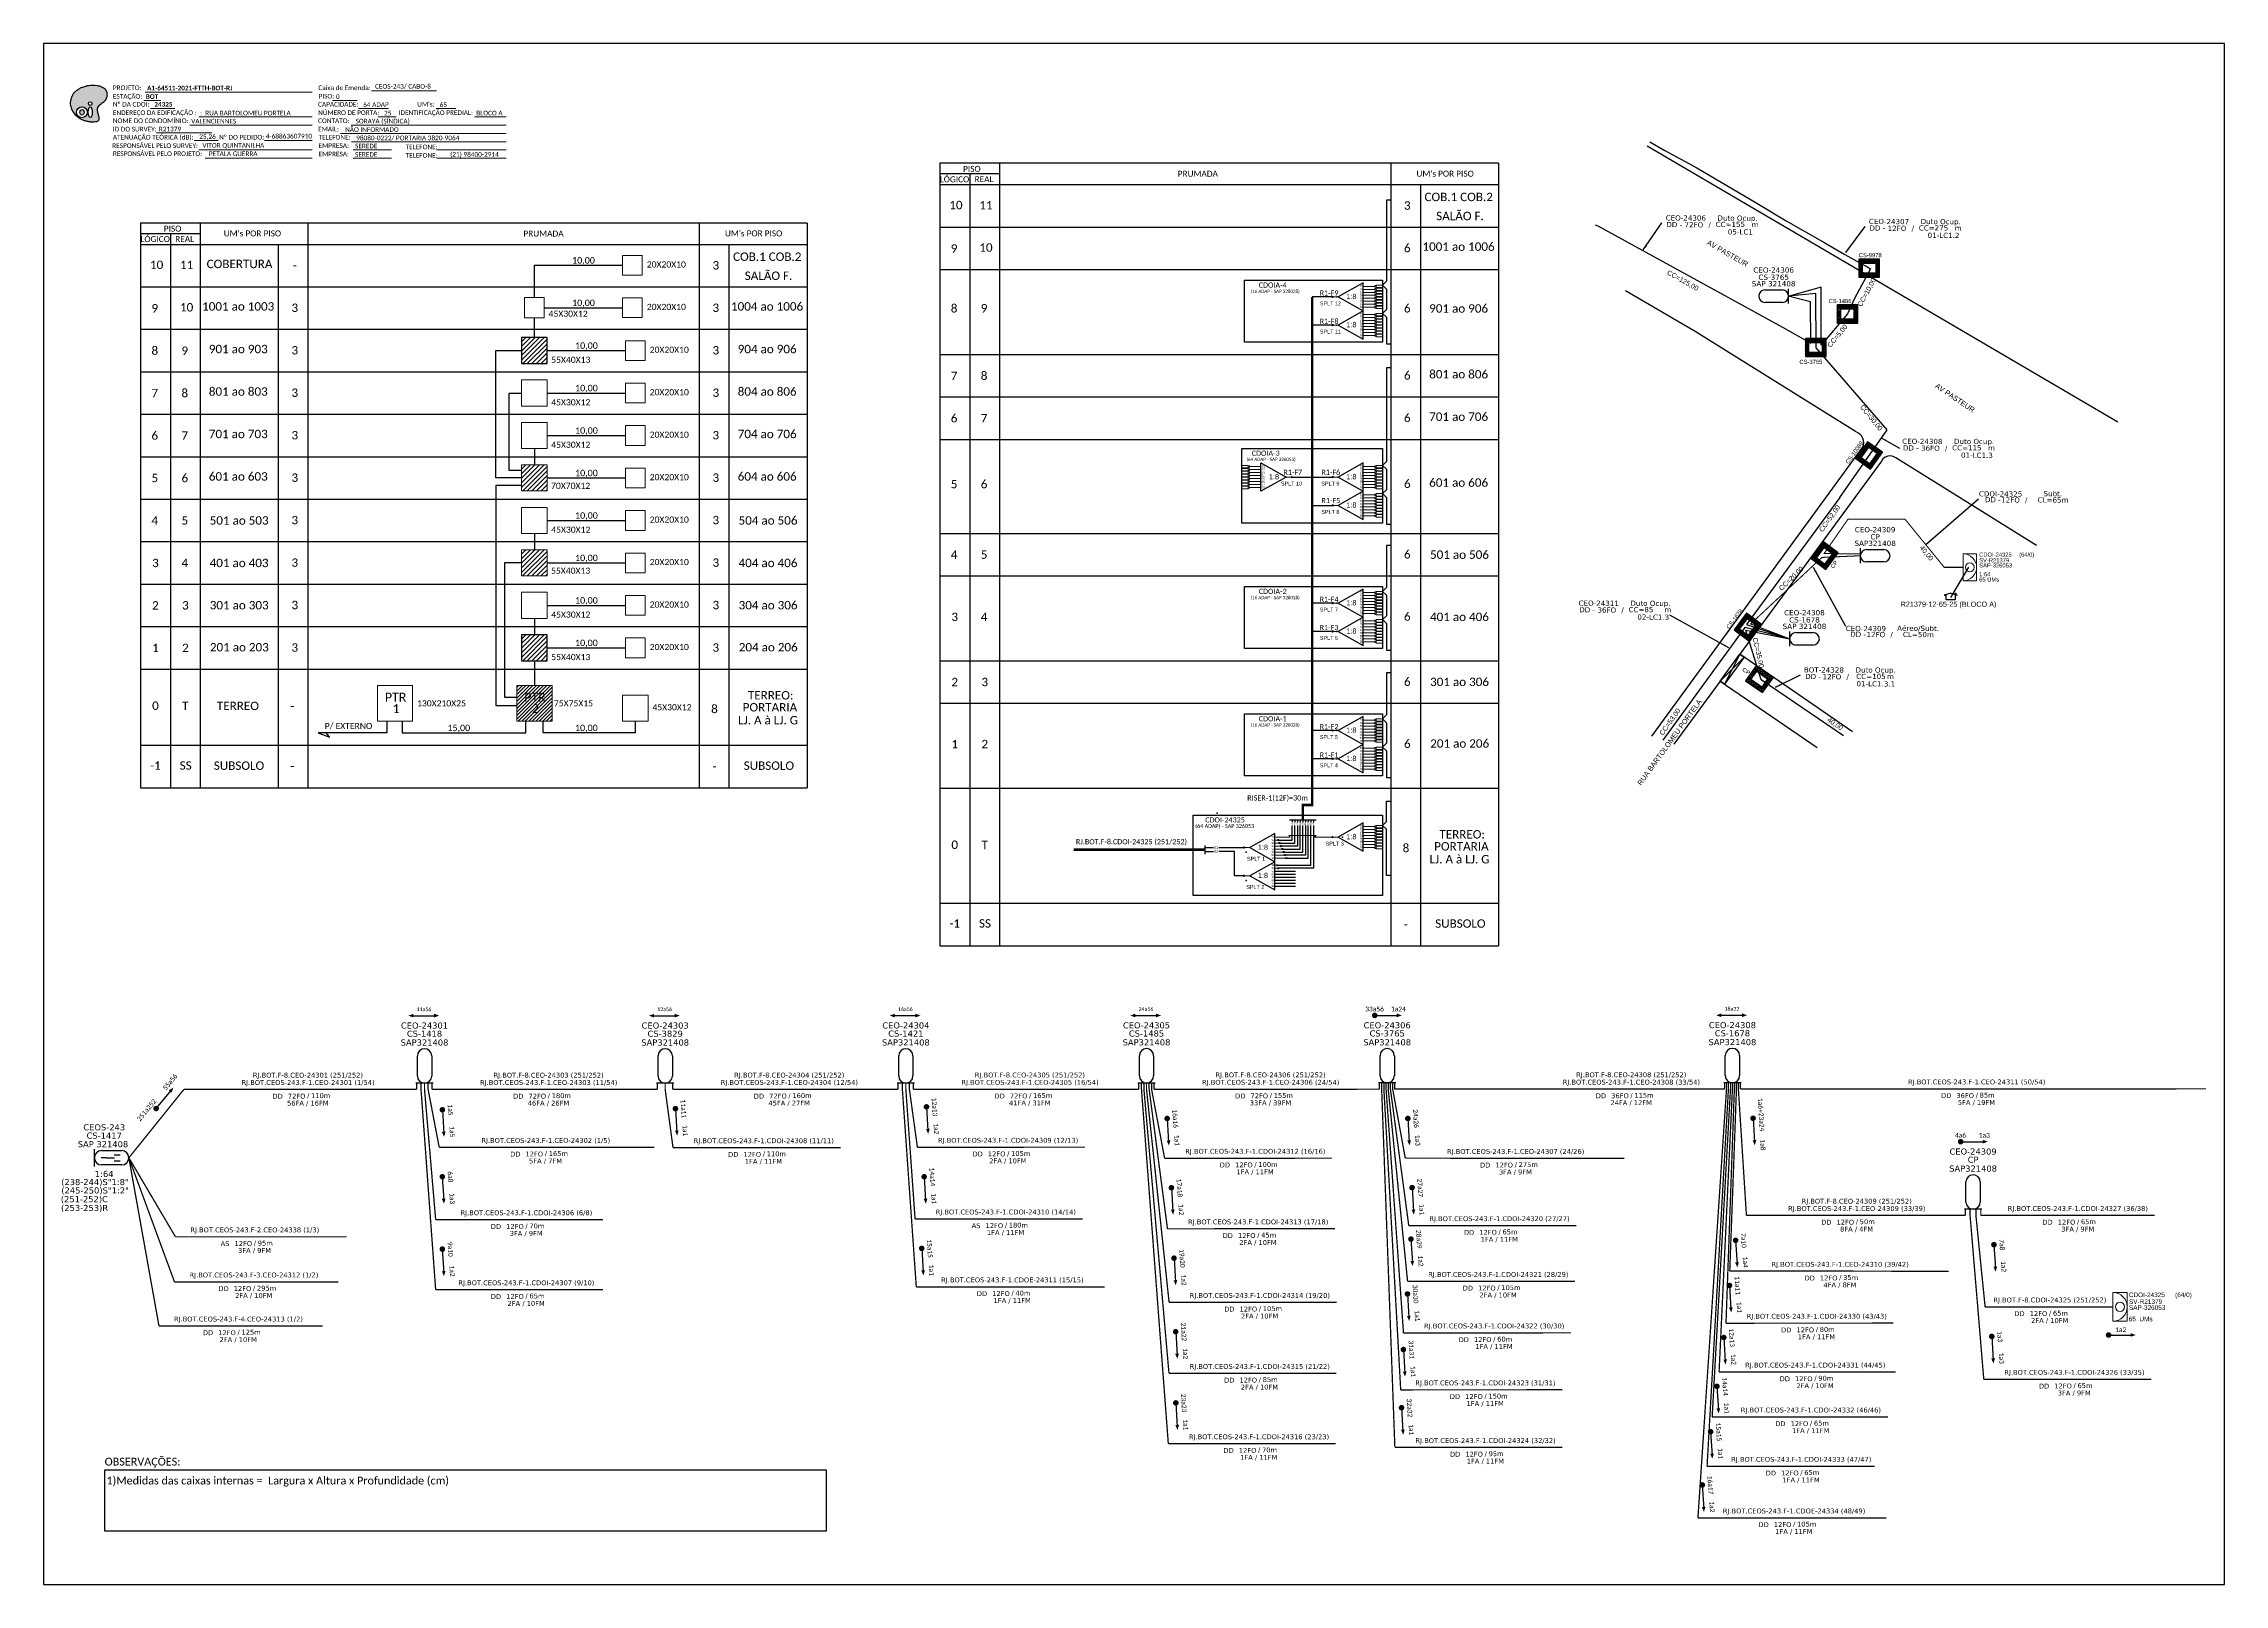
# Model space of a CAD drawing. Extents: x -4 to 837, y 1 to 595.
import ezdxf
from ezdxf.enums import TextEntityAlignment as Align

# ---------------------------------------------------------------- set-up
doc = ezdxf.new("R2010")
doc.units = 0
for name, color, linetype in [('10.1-Caixas Subterrâneas', 5, 'Continuous'), ('20.4-CEOS', 1, 'Continuous'), ('20.5-CEO', 1, 'Continuous'), ('CAP a instalar', 1, 'Continuous'), ('label_cabos', 7, 'Continuous'), ('Metragem', 92, 'Continuous'), ('QUADRA', 7, 'Continuous'), ('SETA', 7, 'Continuous'), ('surveys', 7, 'Continuous'), ('surveys legendas', 7, 'Continuous'), ('UNIFILAR', 7, 'Continuous')]:
    doc.layers.add(name, color=color, linetype=linetype)
for name, color, linetype, lineweight in [("20.0-LEGENDA DOS CDO'S", 1, 'Continuous', 0), ('20.1-CDO_INTERIOR', 1, 'Continuous', 0), ('40.1-ETIQUETAS', 1, 'Continuous', 20), ('Segmento Logradouro Texto', 238, 'Continuous', 0)]:
    doc.layers.add(name, color=color, linetype=linetype, lineweight=lineweight)
doc.layers.add('DROP DE CLIENTE', color=140, linetype='Continuous', plot=False)
doc.styles.add('ARIAL', font='arial.ttf')
doc.styles.add('DIGICADE', font='arial.ttf')
doc.styles.add('MtXpl_Calibri', font='calibri.ttf')
doc.styles.add('siredit', font='verdana.ttf')
doc.styles.add('WMF-Calibri0', font='calibri.ttf')
doc.styles.add('WMF-Calibri1', font='calibrib.ttf')
doc.linetypes.add('FENCELINE1', pattern='A,0.25,-0.1,[133,ltypeshp.shx,S=0.1,R=0,X=-0.1,Y=0],-0.1,1', length=1.45)
doc.linetypes.add('RESERVA', pattern='A,0.5,-0.15,["RESERVA",Standard,S=0.18,R=0,X=0,Y=-0.1],-1.3', length=1.95)
doc.dimstyles.new('CC', dxfattribs={"dimtxt": 1, "dimasz": 2, "dimexe": 0.18, "dimexo": 0.0625, "dimgap": 0.09, "dimtad": 0, "dimdec": 0, "dimrnd": 1, "dimzin": 0, "dimdsep": 46, "dimtxsty": 'siredit', "dimblk": 'NONE', "dimcen": 0, "dimse1": 1, "dimse2": 1, "dimsd1": 1, "dimsd2": 1, "dimclrt": 7, "dimadec": 0, "dimazin": 0, "dimtfac": 1, "dimtdec": 0, "dimtofl": 0, "dimtmove": 0, "dimatfit": 3, "dimfxl": 0, "dimtolj": 1, "dimtzin": 0, "dimarcsym": 0})

# ---------------------------------------------------------------- blocks, each defined once
blk = doc.blocks.new('OI')
h = blk.add_hatch(color=40)
edge = h.paths.add_edge_path()
edge.add_spline(control_points=[(4.35, -0.67), (3.92, -0.99), (3.26, -1.5), (2.81, -2.59), (2.9, -3.5), (3.06, -4.27), (3.31, -4.85), (3.37, -5.39), (3.4, -5.88), (3.2, -6.4), (2.54, -6.61), (1.65, -6.63), (0.55, -6.67), (-0.56, -6.42), (-1.61, -6.14), (-2.77, -5.61), (-3.92, -4.77), (-4.89, -3.7), (-5.34, -2.65), (-5.6, -1.94), (-5.85, -0.96), (-5.71, 0.47), (-5.1, 2.02), (-4.14, 3.02), (-3.3, 3.61), (-2.37, 4.16), (-1.36, 4.44), (-0.56, 4.7), (0.79, 4.85), (2.24, 4.97), (3.79, 4.57), (4.67, 4.21), (5.44, 3.65), (5.76, 2.99), (6.03, 2.21), (6.01, 1.46), (5.72, 0.64), (5.31, 0.08), (4.88, -0.38), (4.51, -0.55), (4.35, -0.67)], knot_values=[0, 0, 0, 0, 1.60434, 2.417191, 3.427595, 4.282808, 4.776746, 5.304182, 5.888771, 6.258406, 6.858137, 7.79129, 8.986195, 10.124242, 11.187857, 12.242908, 13.953784, 15.414161, 16.515391, 17.349188, 17.675853, 19.552021, 21.515531, 22.568638, 23.63245, 24.621084, 25.782718, 26.745347, 27.142653, 29.870543, 31.004649, 31.921532, 32.709589, 33.801391, 34.042471, 35.192333, 35.971461, 36.628871, 37.254359, 37.836911, 37.836911, 37.836911, 37.836911], degree=3, periodic=0)
h.paths.add_polyline_path([(1.13, -0.87, -1), (-0.04, -0.87, -1)], flags=16)
edge = h.paths.add_edge_path(flags=16)
edge.add_ellipse((0.56, -3.59), major_axis=(-0.02, 1.71), ratio=0.361305, start_angle=0, end_angle=360)
h.paths.add_polyline_path([(-0.36, -3.62, -1), (-3.8, -3.62, -1)], flags=16)
edge = h.paths.add_edge_path(flags=0)
edge.add_ellipse((-2.08, -3.62), major_axis=(0, 0.885), ratio=0.758294, start_angle=0, end_angle=360)
at = {"color": 40}
for centre, radius in [((-2.08, -3.62), 1.72), ((0.54, -0.87), 0.587)]:
    blk.add_circle(centre, radius, dxfattribs=at)
blk.add_ellipse((-2.08, -3.62), major_axis=(0, 0.885), ratio=0.758294, start_param=-3.141592653589792, end_param=3.141592653589792, dxfattribs=at)
blk.add_ellipse((0.56, -3.59), major_axis=(-0.02, 1.71), ratio=0.361305, dxfattribs=at)
at = {"color": 40, "start_tangent": (-0.800898, -0.598801), "end_tangent": (-0.800898, -0.598801)}
blk.add_spline([(4.35, -0.67), (3.2, -1.78), (2.9, -2.54), (2.92, -3.55), (3.12, -4.38), (3.28, -4.85), (3.37, -5.37), (3.35, -5.95), (3.2, -6.29), (2.66, -6.55), (1.73, -6.63), (0.54, -6.62), (-0.58, -6.41), (-1.6, -6.11), (-2.56, -5.67), (-3.95, -4.67), (-4.89, -3.56), (-5.37, -2.56), (-5.64, -1.78), (-5.72, -1.46), (-5.63, 0.42), (-4.84, 2.22), (-4.13, 2.99), (-3.27, 3.62), (-2.4, 4.09), (-1.3, 4.47), (-0.37, 4.72), (0.02, 4.77), (2.75, 4.8), (3.85, 4.53), (4.69, 4.16), (5.31, 3.68), (5.85, 2.73), (5.93, 2.5), (5.94, 1.35), (5.67, 0.62), (5.29, 0.08), (4.84, -0.36), (4.35, -0.67)], degree=3, dxfattribs=at)
blk = doc.blocks.new('SURVEY_SURVEY')
for p, q in [((0, 0.0000127), (-0.0000126, 0.000009)), ((-0.0000126, 0.000009), (-0.0000086, 0.000009)), ((-0.0000086, 0), (-0.0000086, 0.000009)), ((0.0000086, 0), (-0.0000086, 0)), ((0, 0.0000127), (0.0000126, 0.000009)), ((0.0000084, 0.0000132), (0.0000098, 0.0000132)), ((0.0000084, 0.0000103), (0.0000084, 0.0000132)), ((0.0000126, 0.000009), (0.0000086, 0.000009)), ((0.0000086, 0.000009), (0.0000086, 0)), ((0.0000098, 0.0000132), (0.0000098, 0.0000099))]:
    blk.add_line(p, q)
blk = doc.blocks.new('*X8')
at = {"color": 0, "linetype": 'Continuous'}
for p, q in [((-1.25, 0.34099), (-0.49099, 1.1)), ((-1.25, 0.517767), (-0.667767, 1.1)), ((-1.25, 0.694544), (-0.844544, 1.1)), ((-1.25, 0.87132), (-1.02132, 1.1)), ((-1.25, 1.048097), (-1.198097, 1.1)), ((-1.25, 0.164214), (-0.8035, 0.610714)), ((-1.25, -0.012563), (-0.8035, 0.433937)), ((-1.25, -0.18934), (-0.8035, 0.25716)), ((-1.25, -0.366117), (-0.8035, 0.080383)), ((-0.789214, 0.625), (-0.314214, 1.1)), ((-0.612437, 0.625), (-0.137437, 1.1)), ((-0.43566, 0.625), (0.03934, 1.1)), ((-0.258883, 0.625), (0.216117, 1.1)), ((-0.082107, 0.625), (0.392893, 1.1)), ((0.09467, 0.625), (0.56967, 1.1)), ((0.271447, 0.625), (0.746447, 1.1)), ((0.448223, 0.625), (0.923223, 1.1)), ((0.625, 0.625), (1.1, 1.1)), ((0.801777, 0.625), (1.25, 1.073223)), ((0.8035, 0.449947), (1.25, 0.896447)), ((0.8035, 0.27317), (1.25, 0.71967)), ((0.8035, 0.096393), (1.25, 0.542893)), ((0.8035, -0.080383), (1.25, 0.366117)), ((0.8035, -0.25716), (1.25, 0.18934)), ((0.8035, -0.433937), (1.25, 0.012563)), ((-1.25, -0.542893), (-0.8035, -0.096393)), ((-1.25, -0.71967), (-0.8035, -0.27317)), ((-1.25, -0.896447), (-0.8035, -0.449947)), ((-1.25, -1.073223), (-0.801777, -0.625)), ((-1.1, -1.1), (-0.625, -0.625)), ((-0.923223, -1.1), (-0.448223, -0.625)), ((-0.746447, -1.1), (-0.271447, -0.625)), ((-0.56967, -1.1), (-0.09467, -0.625)), ((-0.392893, -1.1), (0.082107, -0.625)), ((-0.216117, -1.1), (0.258883, -0.625)), ((-0.03934, -1.1), (0.43566, -0.625)), ((0.137437, -1.1), (0.612437, -0.625)), ((0.314214, -1.1), (0.789214, -0.625)), ((0.49099, -1.1), (1.25, -0.34099)), ((0.667767, -1.1), (1.25, -0.517767)), ((0.8035, -0.610714), (1.25, -0.164214)), ((0.844544, -1.1), (1.25, -0.694544)), ((1.02132, -1.1), (1.25, -0.87132)), ((1.198097, -1.1), (1.25, -1.048097))]:
    blk.add_line(p, q, dxfattribs=at)
blk = doc.blocks.new('MANHOLE_MQ')
at = {"color": 0, "linetype": 'Continuous'}
for p, q in [((0.0000062, 0.0000057), (-0.0000063, 0.0000057)), ((-0.0000063, 0.0000057), (-0.0000063, -0.0000053)), ((-0.000004, 0.0000033), (0.000004, 0.0000033)), ((-0.000004, -0.0000029), (-0.000004, 0.0000033)), ((0.000004, 0.0000033), (0.000004, -0.0000029)), ((0.0000062, -0.0000053), (0.0000062, 0.0000057)), ((-0.0000063, -0.0000053), (0.0000062, -0.0000053)), ((0.000004, -0.0000029), (-0.000004, -0.0000029)), ((0.000004, -0.0000029), (0.000004, -0.0000029))]:
    blk.add_line(p, q, dxfattribs=at)
at = {"color": 0, "linetype": 'Continuous', "xscale": 5e-06, "yscale": 5e-06, "zscale": 1e-05}
blk.add_blockref('*X8', (0, 0.0000002), dxfattribs=at)
blk = doc.blocks.new('_None')
blk = doc.blocks.new('Inst CB DT OCUP CFOA-SM-DD-S-72')
at = {"layer": 'label_cabos', "color": 0, "style": 'siredit'}
for tag, flags, p in [('ID_ATIVIDADE', 3, (1.31, 2.67)), ('FATOR', 1, (11.56, 2.55))]:
    blk.add_attdef(tag, text='', height=1, rotation=359.69, dxfattribs=dict(at, flags=flags)).set_placement(p, align=Align.MIDDLE_CENTER)
for tag, p in [('TIPO_CABO', (1.11, 0)), ('DESTINO_CABO', (3.13, 1.26)), ('CABO', (4.69, -0.05)), ('/', (7.71, -0.05)), ('LANCE', (10.41, 0.02)), ('TIPO_CABO', (13.11, 1.24)), ('UND', (16.46, 0)), ('FID', (13.65, -1.41))]:
    blk.add_attdef(tag, text='', height=1, rotation=359.69, dxfattribs=at).set_placement(p, align=Align.MIDDLE_CENTER)
blk.add_attdef('QTDE', (11.93, -0.45), '', height=1, rotation=359.69, dxfattribs=at)
blk = doc.blocks.new('Inst CB DT OCUP CFOA-SM-DD-S-36')
at = {"layer": 'label_cabos', "color": 0, "style": 'siredit'}
for tag, flags, p in [('ID_ATIVIDADE', 3, (1.31, 2.67)), ('FATOR', 1, (11.56, 2.55))]:
    blk.add_attdef(tag, text='', height=1, rotation=359.69, dxfattribs=dict(at, flags=flags)).set_placement(p, align=Align.MIDDLE_CENTER)
for tag, p in [('TIPO_CABO', (1.11, 0)), ('DESTINO_CABO', (3.13, 1.26)), ('CABO', (4.69, -0.05)), ('/', (7.71, -0.05)), ('LANCE', (10.41, 0.02)), ('TIPO_CABO', (13.11, 1.24)), ('UND', (16.46, 0)), ('FID', (13.65, -1.41))]:
    blk.add_attdef(tag, text='', height=1, rotation=359.69, dxfattribs=at).set_placement(p, align=Align.MIDDLE_CENTER)
blk.add_attdef('QTDE', (11.93, -0.45), '', height=1, rotation=359.69, dxfattribs=at)
blk = doc.blocks.new('Inst CB DT OCUP CFOA-SM-DD-S-12')
at = {"layer": 'label_cabos', "color": 0, "style": 'siredit'}
for tag, flags, p in [('ID_ATIVIDADE', 3, (1.31, 2.67)), ('FATOR', 1, (11.56, 2.55))]:
    blk.add_attdef(tag, text='', height=1, rotation=359.69, dxfattribs=dict(at, flags=flags)).set_placement(p, align=Align.MIDDLE_CENTER)
for tag, p in [('TIPO_CABO', (1.11, 0)), ('DESTINO_CABO', (3.13, 1.26)), ('CABO', (4.69, -0.05)), ('/', (7.71, -0.05)), ('LANCE', (10.41, 0.02)), ('TIPO_CABO', (13.11, 1.24)), ('UND', (16.46, 0)), ('FID', (13.65, -1.41))]:
    blk.add_attdef(tag, text='', height=1, rotation=359.69, dxfattribs=at).set_placement(p, align=Align.MIDDLE_CENTER)
blk.add_attdef('QTDE', (11.93, -0.45), '', height=1, rotation=359.69, dxfattribs=at)
blk = doc.blocks.new('LEGENDA DOS CABOS')
at = {"layer": 'label_cabos', "color": 0, "style": 'siredit'}
for tag, p in [('TIPO_CABO', (2.74, 0.52)), ('ID', (4.24, 1.63)), ('CABO', (6.16, 0.47)), ('/', (9.19, 0.47)), ('METROS', (14.36, 0.47)), ('XX', (14.31, 1.67))]:
    blk.add_attdef(tag, text='', height=1, rotation=359.69, dxfattribs=at).set_placement(p, align=Align.MIDDLE_CENTER)
blk = doc.blocks.new('Inst CB DT OCUP CFOA-SM-ASU-120-S-12')
at = {"layer": 'label_cabos', "color": 0, "style": 'siredit'}
for tag, flags, p in [('ID_ATIVIDADE', 3, (1.31, 2.67)), ('FATOR', 1, (11.56, 2.55))]:
    blk.add_attdef(tag, text='', height=1, rotation=359.69, dxfattribs=dict(at, flags=flags)).set_placement(p, align=Align.MIDDLE_CENTER)
for tag, p in [('TIPO_CABO', (1.26, 0)), ('DESTINO_CABO', (3.13, 1.26)), ('CABO', (4.69, -0.05)), ('/', (7.71, -0.05)), ('LANCE', (10.91, 0)), ('TIPO_CABO', (13.11, 1.24)), ('UND', (15.96, 0)), ('FID', (13.15, -1.41))]:
    blk.add_attdef(tag, text='', height=1, rotation=359.69, dxfattribs=at).set_placement(p, align=Align.MIDDLE_CENTER)
blk.add_attdef('QTDE', (12.43, -0.47), '', height=1, rotation=359.69, dxfattribs=at)
blk = doc.blocks.new('ETIQUETA_RS5F')
at = {"layer": '40.1-ETIQUETAS', "color": 0, "style": 'siredit'}
blk.add_text('/', height=1.5, dxfattribs=at).set_placement((1.58, -1.95), align=Align.MIDDLE_RIGHT)
for tag, p in [('ETIQUETA_R_SECUNDARIA', (1.21, 2.1)), ('ETIQUETA_R_PRIMARIA', (1.21, 4.1)), ('F_ATIVAS/F_MORTAS', (1.14, -4.24))]:
    blk.add_attdef(tag, text='', height=1.5, dxfattribs=at).set_placement(p, align=Align.MIDDLE_CENTER)
for tag, p in [('TIPO_CABO', (-6.58, -2.12)), ('CAP_CABO', (0.4, -2.09))]:
    blk.add_attdef(tag, text='', height=1.5, dxfattribs=at).set_placement(p, align=Align.MIDDLE_RIGHT)
for tag, p in [('FUSÃO_1', (0.85, -8.39)), ('FUSÃO_2', (0.85, -10.6)), ('FUSÃO_3', (0.85, -12.93)), ('FUSÃO_4', (0.85, -15.14)), ('FUSÃO_5', (0.85, -17.16))]:
    blk.add_attdef(tag, text='', height=1.5, dxfattribs=at).set_placement(p, align=Align.CENTER)
blk.add_attdef('METROS', text='', height=1.5, dxfattribs=at).set_placement((2.14, -1.95), align=Align.MIDDLE_LEFT)
blk = doc.blocks.new('SAN')
at = {"layer": 'SETA'}
blk.add_lwpolyline([(-2.58, 0), (6.02, 0)], dxfattribs=at)
for points in [[(-2.1, -0.66), (-3.93, 0), (-2.1, 0.67)], [(5.33, 0.68), (7.16, 0.01), (5.33, -0.65)]]:
    blk.add_solid(points, dxfattribs=at)
blk = doc.blocks.new('SPLITTER_')
blk.add_point((0, 0))
at = {"style": 'ARIAL', "flags": 4}
blk.add_attdef('SPLT', (0, -3.26), '', height=1.5, dxfattribs=at)
blk = doc.blocks.new('LEG_CDO64_DIR')
blk.add_point((0, 0))
at = {"color": 1, "style": 'WMF-Calibri0', "flags": 4}
blk.add_attdef('MODELO', text='', height=1.5, dxfattribs=at).set_placement((-1.52, -5.5), align=Align.CENTER)
blk.add_attdef('CDO', (-2.62, -3.57), '', height=2, dxfattribs=at)
blk = doc.blocks.new('SPLT_1-8_SC-APC')
at = {"color": 1, "lineweight": 0}
blk.add_lwpolyline([(-17.04, -7.55), (-19.26, -7.55)], dxfattribs=at)
at = {"color": 1}
blk.add_lwpolyline([(-7.37, -2.1), (-17.04, -7.55), (-7.37, -13), (-7.37, -2.1)], dxfattribs=at)
at = {"color": 3, "lineweight": 0}
for points in [[(-2.99, -3.51), (-7.37, -3.51)], [(-7.37, -4.66), (-2.99, -4.66)], [(-7.37, -5.82), (-2.99, -5.82)], [(-7.37, -6.97), (-2.99, -6.97)], [(-7.37, -8.12), (-2.99, -8.12)], [(-2.41, -3.02), (-2.41, -4)], [(-2.41, -3.02), (0, -3.02)], [(-2.41, -4), (0, -4)], [(-2.41, -4.17), (-2.41, -5.16)], [(-2.41, -4.17), (0, -4.17)], [(-2.41, -5.16), (0, -5.16)], [(-2.41, -5.32), (-2.41, -6.31)], [(-2.41, -5.32), (0, -5.32)], [(-2.41, -6.31), (0, -6.31)], [(-2.41, -6.48), (-2.41, -7.46)], [(-2.41, -6.48), (0, -6.48)], [(-2.41, -7.46), (0, -7.46)], [(-2.41, -7.63), (-2.41, -8.62)], [(-2.41, -7.63), (0, -7.63)], [(-7.37, -9.28), (-2.99, -9.28)], [(-7.37, -10.43), (-2.99, -10.43)], [(-7.37, -11.58), (-2.99, -11.58)], [(-2.41, -8.62), (0, -8.62)], [(-2.41, -8.78), (-2.41, -9.77)], [(-2.41, -8.78), (0, -8.78)], [(-2.41, -9.77), (0, -9.77)], [(-2.41, -9.94), (-2.41, -10.92)], [(-2.41, -9.94), (0, -9.94)], [(-2.41, -10.92), (0, -10.92)], [(-2.41, -11.09), (-2.41, -12.08)], [(-2.41, -11.09), (0, -11.09)], [(-2.41, -12.08), (0, -12.08)]]:
    blk.add_lwpolyline(points, dxfattribs=at)
for points in [[(-2.99, -3.22), (-2.41, -3.22), (-2.41, -3.8), (-2.99, -3.8)], [(-2.99, -4.38), (-2.41, -4.38), (-2.41, -4.95), (-2.99, -4.95)], [(-2.99, -5.53), (-2.41, -5.53), (-2.41, -6.1), (-2.99, -6.1)], [(-2.99, -6.68), (-2.41, -6.68), (-2.41, -7.26), (-2.99, -7.26)], [(-2.99, -7.84), (-2.41, -7.84), (-2.41, -8.41), (-2.99, -8.41)], [(-2.99, -8.99), (-2.41, -8.99), (-2.41, -9.56), (-2.99, -9.56)], [(-2.99, -10.14), (-2.41, -10.14), (-2.41, -10.72), (-2.99, -10.72)], [(-2.99, -11.3), (-2.41, -11.3), (-2.41, -11.87), (-2.99, -11.87)]]:
    blk.add_lwpolyline(points, close=True, dxfattribs=at)
at = {"color": 1, "style": 'ARIAL'}
for s, height, p in [('1:8', 2, (-13.91, -8.4)), ('S1', 0.75, (-8.74, -3.78)), ('S2', 0.75, (-8.74, -4.97)), ('S3', 0.75, (-8.74, -6.18)), ('S4', 0.75, (-8.74, -7.36)), ('S5', 0.75, (-8.74, -8.57)), ('S6', 0.75, (-8.74, -9.69)), ('S7', 0.75, (-8.74, -10.78)), ('S8', 0.75, (-8.74, -11.9))]:
    blk.add_text(s, height=height, dxfattribs=at).set_placement(p)
blk = doc.blocks.new('SPLT_1-8_SC-APC_ESQ')
at = {"color": 3, "lineweight": 0}
for points in [[(2.41, -3.02), (0, -3.02)], [(2.41, -4), (0, -4)], [(2.41, -4.17), (0, -4.17)], [(2.41, -5.16), (0, -5.16)], [(2.41, -5.32), (0, -5.32)], [(2.41, -6.31), (0, -6.31)], [(2.41, -6.48), (0, -6.48)], [(2.41, -7.46), (0, -7.46)], [(2.41, -7.63), (0, -7.63)], [(2.41, -3.02), (2.41, -4)], [(2.41, -4.17), (2.41, -5.16)], [(2.41, -5.32), (2.41, -6.31)], [(2.41, -6.48), (2.41, -7.46)], [(2.41, -7.63), (2.41, -8.62)], [(2.99, -3.51), (7.37, -3.51)], [(7.37, -4.66), (2.99, -4.66)], [(7.37, -5.82), (2.99, -5.82)], [(7.37, -6.97), (2.99, -6.97)], [(7.37, -8.12), (2.99, -8.12)], [(2.41, -8.62), (0, -8.62)], [(2.41, -8.78), (0, -8.78)], [(2.41, -9.77), (0, -9.77)], [(2.41, -9.94), (0, -9.94)], [(2.41, -10.92), (0, -10.92)], [(2.41, -11.09), (0, -11.09)], [(2.41, -12.08), (0, -12.08)], [(2.41, -8.78), (2.41, -9.77)], [(2.41, -9.94), (2.41, -10.92)], [(2.41, -11.09), (2.41, -12.08)], [(7.37, -9.28), (2.99, -9.28)], [(7.37, -10.43), (2.99, -10.43)], [(7.37, -11.58), (2.99, -11.58)]]:
    blk.add_lwpolyline(points, dxfattribs=at)
for points in [[(2.99, -3.22), (2.41, -3.22), (2.41, -3.8), (2.99, -3.8)], [(2.99, -4.38), (2.41, -4.38), (2.41, -4.95), (2.99, -4.95)], [(2.99, -5.53), (2.41, -5.53), (2.41, -6.1), (2.99, -6.1)], [(2.99, -6.68), (2.41, -6.68), (2.41, -7.26), (2.99, -7.26)], [(2.99, -7.84), (2.41, -7.84), (2.41, -8.41), (2.99, -8.41)], [(2.99, -8.99), (2.41, -8.99), (2.41, -9.56), (2.99, -9.56)], [(2.99, -10.14), (2.41, -10.14), (2.41, -10.72), (2.99, -10.72)], [(2.99, -11.3), (2.41, -11.3), (2.41, -11.87), (2.99, -11.87)]]:
    blk.add_lwpolyline(points, close=True, dxfattribs=at)
at = {"color": 1}
blk.add_lwpolyline([(7.37, -2.1), (17.04, -7.55), (7.37, -13), (7.37, -2.1)], dxfattribs=at)
at = {"color": 1, "lineweight": 0}
blk.add_lwpolyline([(17.04, -7.55), (19.26, -7.55)], dxfattribs=at)
at = {"color": 1, "style": 'ARIAL'}
for s, height, p in [('S5', 0.75, (7.55, -8.57)), ('S3', 0.75, (7.55, -6.18)), ('S4', 0.75, (7.55, -7.36)), ('S2', 0.75, (7.56, -4.97)), ('S1', 0.75, (7.7, -3.78)), ('1:8', 2, (10.45, -8.4)), ('S6', 0.75, (7.55, -9.69)), ('S7', 0.75, (7.55, -10.78)), ('S8', 0.75, (7.55, -11.9))]:
    blk.add_text(s, height=height, dxfattribs=at).set_placement(p)

msp = doc.modelspace()

# ---------------------------------------------------------------- hatches: boundary and pattern name
h = msp.add_hatch(color=3)
h.dxf.hatch_style = 1
edge = h.paths.add_edge_path()
edge.add_arc((493.24, 497.64), 0.256, 0, 360)
h = msp.add_hatch()
h.set_pattern_fill('ANSI31', color=1, scale=10, style=0)
h.set_pattern_definition([(45, (-437.0508, 81.9607), (-0.8838835, 0.8838835), [])])
h.paths.add_polyline_path([(190.38, 481.95), (180.48, 481.95), (180.48, 471.91), (190.38, 471.91)])
h.paths.add_polyline_path([(186.45, 470.28), (186.45, 475.43)])
h = msp.add_hatch(color=3)
h.dxf.hatch_style = 1
edge = h.paths.add_edge_path()
edge.add_arc((493.24, 486.74), 0.256, 0, 360)
h = msp.add_hatch()
h.set_pattern_fill('ANSI31', color=1, scale=10, style=0)
h.set_pattern_definition([(45, (-434.8092, 35.1176), (-0.8838835, 0.8838835), [])])
h.paths.add_polyline_path([(190.38, 432.84), (180.48, 432.84), (180.48, 422.8), (190.38, 422.8)])
h.paths.add_polyline_path([(188.69, 423.43), (188.69, 428.58)], flags=16)
h = msp.add_hatch(color=3)
h.dxf.hatch_style = 1
edge = h.paths.add_edge_path()
edge.add_arc((477.53, 428.14), 0.256, 0, 360)
h = msp.add_hatch(color=3)
h.dxf.hatch_style = 1
edge = h.paths.add_edge_path()
edge.add_arc((493.24, 428.14), 0.256, 0, 360)
h = msp.add_hatch(color=3)
h.dxf.hatch_style = 1
edge = h.paths.add_edge_path()
edge.add_arc((493.24, 417.24), 0.256, 0, 360)
h = msp.add_hatch()
h.set_pattern_fill('ANSI31', color=1, scale=10, style=0)
h.set_pattern_definition([(45, (-434.8092, 2.3739), (-0.8838835, 0.8838835), [])])
h.paths.add_polyline_path([(190.38, 400.1), (180.48, 400.1), (180.48, 390.05), (190.38, 390.05)])
h.paths.add_polyline_path([(188.69, 390.69), (188.69, 395.84)], flags=16)
h = msp.add_hatch(color=3)
h.dxf.hatch_style = 1
edge = h.paths.add_edge_path()
edge.add_arc((493.24, 379.56), 0.256, 0, 360)
h = msp.add_hatch()
h.set_pattern_fill('ANSI31', color=1, scale=10, style=0)
h.set_pattern_definition([(45, (-434.8092, -30.3699), (-0.8838835, 0.8838835), [])])
h.paths.add_polyline_path([(190.38, 367.35), (180.48, 367.35), (180.48, 357.31), (190.38, 357.31)])
h.paths.add_polyline_path([(188.69, 357.95), (188.69, 363.1)], flags=16)
h = msp.add_hatch(color=3)
h.dxf.hatch_style = 1
edge = h.paths.add_edge_path()
edge.add_arc((493.24, 368.66), 0.256, 0, 360)
h = msp.add_hatch()
h.set_pattern_fill('ANSI31', color=1, scale=0.3, style=0)
h.set_pattern_definition([(45, (-822.9988, -36.36875), (-0.6735192, 0.6735192), [])])
h.paths.add_polyline_path([(178.66, 334.07), (192.23, 334.07), (192.23, 347.83), (178.66, 347.83)])
h.paths.add_polyline_path([(183.6, 336.31), (188.08, 336.31), (188.08, 341.51), (183.6, 341.51)], flags=24)
h.paths.add_polyline_path([(180.66, 340.7), (190.74, 340.7), (190.74, 345.85), (180.66, 345.85)], flags=24)
h = msp.add_hatch(color=3)
h.dxf.hatch_style = 1
edge = h.paths.add_edge_path()
edge.add_arc((493.24, 330.44), 0.256, 0, 360)
h = msp.add_hatch(color=3)
h.dxf.hatch_style = 1
edge = h.paths.add_edge_path()
edge.add_arc((493.24, 319.55), 0.256, 0, 360)
h = msp.add_hatch(color=3)
h.dxf.hatch_style = 1
edge = h.paths.add_edge_path()
edge.add_arc((472.37, 288.2), 0.241, 0, 360)
h = msp.add_hatch(color=3)
h.dxf.hatch_style = 1
edge = h.paths.add_edge_path()
edge.add_arc((472.87, 287.05), 0.241, 0, 360)
h = msp.add_hatch(color=3)
h.dxf.hatch_style = 1
edge = h.paths.add_edge_path()
edge.add_arc((473.37, 285.9), 0.241, 0, 360)
h = msp.add_hatch(color=3)
h.dxf.hatch_style = 1
edge = h.paths.add_edge_path()
edge.add_arc((493.21, 289.35), 0.242, 0, 360)
h = msp.add_hatch(color=3)
h.dxf.hatch_style = 1
edge = h.paths.add_edge_path()
edge.add_arc((459.13, 285.32), 0.256, 0, 360)
h = msp.add_hatch(color=3)
h.dxf.hatch_style = 1
edge = h.paths.add_edge_path()
edge.add_arc((471.87, 278.47), 0.241, 0, 360)
h = msp.add_hatch(color=3)
h.dxf.hatch_style = 1
edge = h.paths.add_edge_path()
edge.add_arc((472.37, 277.32), 0.241, 0, 360)
h = msp.add_hatch(color=3)
h.dxf.hatch_style = 1
edge = h.paths.add_edge_path()
edge.add_arc((473.87, 284.75), 0.241, 0, 360)
h = msp.add_hatch(color=3)
h.dxf.hatch_style = 1
edge = h.paths.add_edge_path()
edge.add_arc((474.37, 283.59), 0.241, 0, 360)
h = msp.add_hatch(color=3)
h.dxf.hatch_style = 1
edge = h.paths.add_edge_path()
edge.add_arc((474.87, 282.44), 0.241, 0, 360)
h = msp.add_hatch(color=3)
h.dxf.hatch_style = 1
edge = h.paths.add_edge_path()
edge.add_arc((475.37, 281.29), 0.241, 0, 360)
h = msp.add_hatch(color=3)
h.dxf.hatch_style = 1
edge = h.paths.add_edge_path()
edge.add_arc((459.13, 274.44), 0.256, 0, 360)

# ---------------------------------------------------------------- linework, layer by layer
for p, q in [((837.17, 595.26), (-3.83, 595.26)), ((-3.83, 595.26), (-3.83, 1.26)), ((837.17, 1.26), (837.17, 595.26)), ((341.75, 549.13), (341.75, 247.49)), ((557.28, 549.13), (557.28, 247.49)), ((290.62, 526.09), (290.62, 308.38)), ((86.66, 517.86), (86.66, 308.38)), ((341.75, 247.49), (557.28, 247.49)), ((-3.83, 1.26), (837.17, 1.26))]:
    msp.add_line(p, q)
at = {"color": 7, "lineweight": 0}
for points in [[(34.76, 573.3), (41.31, 573.3)], [(35.28, 576.58), (99.75, 576.58)], [(107.55, 573.34), (117.03, 573.34)], [(122.59, 577.07), (147.72, 577.07)], [(37.42, 570.23), (46.76, 570.23)], [(52.58, 563.88), (99.75, 563.88)], [(55.99, 566.99), (99.75, 566.99)], [(114.71, 563.88), (174.59, 563.88)], [(117.59, 570.23), (129.21, 570.23)], [(125.18, 566.99), (132.12, 566.99)], [(147.54, 570.23), (155.2, 570.23)], [(162.35, 566.99), (174.56, 566.99)], [(39.74, 560.82), (61.06, 560.82)], [(54.28, 557.85), (63.46, 557.85)], [(81.34, 557.85), (99.77, 557.85)], [(110.67, 560.64), (174.59, 560.64)], [(114.96, 557.41), (174.59, 557.41)], [(55.99, 554.29), (99.75, 554.29)], [(58.48, 551.06), (99.75, 551.06)], [(115.56, 554.29), (130.36, 554.29)], [(115.56, 551.06), (130.36, 551.06)], [(147.81, 554.29), (174.59, 554.29)], [(147.84, 551.06), (174.59, 551.06)], [(471, 289.35), (476.93, 289.35)], [(471, 288.2), (472.37, 288.2)], [(471, 287.05), (472.87, 287.05)], [(476.93, 289.35), (476.38, 289.97), (476.9, 289.97)], [(486.34, 289.35), (486.9, 289.97), (476.9, 289.97)], [(492.97, 289.35), (486.34, 289.35)], [(471, 285.9), (473.37, 285.9)], [(471, 284.75), (473.87, 284.75)], [(471, 283.59), (474.37, 283.59)], [(471, 282.44), (474.87, 282.44)], [(471, 281.29), (475.37, 281.29)], [(471.87, 278.47), (471, 278.47)], [(471, 277.32), (472.37, 277.32)]]:
    msp.add_lwpolyline(points, dxfattribs=at)
at = {"color": 0}
for points in [[(557.28, 549.13), (341.75, 549.13)], [(364.89, 545.02), (341.75, 545.02)], [(290.62, 526.09), (33.49, 526.09)], [(56.64, 521.98), (33.49, 521.98)]]:
    msp.add_lwpolyline(points, dxfattribs=at)
for points in [[(364.89, 247.49), (364.89, 549.13)], [(515.69, 549.13), (515.69, 247.49)], [(341.75, 540.91), (557.28, 540.91)], [(353.32, 545.02), (353.32, 247.49)], [(527.26, 247.49), (527.26, 540.91)], [(33.49, 526.09), (33.49, 308.38), (290.62, 308.38)], [(45.07, 521.98), (45.07, 308.38)], [(56.64, 308.38), (56.64, 526.09)], [(98.23, 308.38), (98.23, 526.09)], [(249.03, 526.09), (249.03, 308.38)], [(341.75, 524.54), (557.28, 524.54)], [(33.49, 517.86), (290.62, 517.86)], [(260.6, 308.38), (260.6, 517.86)], [(341.75, 508.16), (557.28, 508.16)], [(33.49, 501.49), (290.62, 501.49)], [(33.49, 485.12), (290.62, 485.12)], [(341.75, 475.42), (557.28, 475.42)], [(33.49, 468.75), (290.62, 468.75)], [(341.75, 459.05), (557.28, 459.05)], [(33.49, 452.38), (290.62, 452.38)], [(341.75, 442.68), (557.28, 442.68)], [(33.49, 436), (290.62, 436)], [(33.49, 419.63), (290.62, 419.63)], [(341.75, 406.45), (557.28, 406.45)], [(33.49, 403.26), (290.62, 403.26)], [(33.49, 386.89), (290.62, 386.89)], [(341.75, 390.08), (557.28, 390.08)], [(33.49, 370.52), (290.62, 370.52)], [(33.49, 354.15), (290.62, 354.15)], [(341.75, 357.34), (557.28, 357.34)], [(341.75, 340.97), (557.28, 340.97)], [(33.49, 324.75), (290.62, 324.75)], [(341.75, 308.22), (557.28, 308.22)], [(341.75, 263.86), (557.28, 263.86)]]:
    msp.add_lwpolyline(points)
at = {"color": 3}
for points in [[(515.7, 534.97), (514.05, 534.97), (514.04, 503.68), (512.47, 502.17), (514.04, 500.66), (514.04, 492.78), (512.47, 491.27), (514.04, 489.76), (514.04, 479.49), (515.69, 479.49)], [(185.42, 497.32), (185.42, 509.81), (219.47, 509.79)], [(185.43, 481.95), (185.42, 489.55)], [(189.25, 493.43), (219.47, 493.42)], [(180.48, 427.82), (170.5, 427.82), (170.5, 476.93), (180.48, 476.93)], [(190.38, 476.93), (220.6, 476.92)], [(515.7, 470.33), (514.05, 470.33), (514.04, 434.18), (512.47, 432.67), (514.04, 431.16), (514.04, 423.28), (512.47, 421.77), (514.04, 420.26), (514.04, 409.99), (515.69, 409.99)], [(180.48, 430.74), (175.73, 430.74), (175.73, 460.49), (180.48, 460.49)], [(190.38, 460.56), (220.6, 460.55)], [(185.43, 439.17), (185.43, 432.84)], [(190.38, 444.19), (220.6, 444.17)], [(180.48, 424.9), (170.5, 424.9), (170.5, 340.05), (178.66, 340.05)], [(180.48, 424.9), (170.5, 424.9), (170.5, 340.05), (178.66, 340.05)], [(190.38, 427.82), (220.6, 427.8)], [(185.43, 406.43), (185.43, 400.1)], [(190.38, 411.45), (220.6, 411.43)], [(515.7, 401.78), (514.05, 401.78), (514.04, 385.59), (512.47, 384.09), (514.04, 382.58), (514.04, 374.7), (512.47, 373.19), (514.04, 371.68), (514.04, 361.41), (515.69, 361.41)], [(180.48, 395.07), (173.86, 395.07), (173.86, 343.31), (178.66, 343.31)], [(190.38, 395.07), (220.6, 395.06)], [(190.38, 378.7), (220.6, 378.69)], [(185.43, 373.68), (185.43, 367.35)], [(190.38, 362.33), (220.6, 362.31)], [(185.43, 357.31), (185.43, 347.83)], [(515.7, 352.66), (514.05, 352.67), (514.04, 336.48), (512.47, 334.97), (514.04, 333.46), (514.04, 325.58), (512.47, 324.07), (514.04, 322.57), (514.04, 312.29), (515.69, 312.29)], [(134.42, 334.07), (134.42, 329.52), (182.1, 329.52), (182.1, 334.07)], [(224.35, 334.07), (224.35, 329.52), (188.76, 329.52), (188.76, 334.07)], [(515.69, 274.56), (514.04, 274.56), (514.04, 292.37), (512.47, 293.87), (514.04, 295.38), (514.04, 303.23), (515.69, 303.23)], [(444.15, 285.32), (447.31, 285.32)], [(449.38, 285.32), (459.13, 285.32)]]:
    msp.add_lwpolyline(points, dxfattribs=at)
at = {"lineweight": 0}
for points in [[(226.98, 513.6), (219.47, 513.6), (219.47, 505.98), (226.98, 505.98)], [(189.25, 497.32), (181.59, 497.32), (181.59, 489.55), (189.25, 489.55)], [(226.98, 497.22), (219.47, 497.22), (219.47, 489.61), (226.98, 489.61)], [(228.11, 480.72), (220.6, 480.72), (220.6, 473.11), (228.11, 473.11)], [(190.38, 465.58), (180.48, 465.58), (180.48, 455.54), (190.38, 455.54)], [(228.11, 464.35), (220.6, 464.35), (220.6, 456.74), (228.11, 456.74)], [(190.38, 449.21), (180.48, 449.21), (180.48, 439.17), (190.38, 439.17)], [(228.11, 447.98), (220.6, 447.98), (220.6, 440.37), (228.11, 440.37)], [(228.11, 431.61), (220.6, 431.61), (220.6, 424), (228.11, 424)], [(190.38, 416.47), (180.48, 416.47), (180.48, 406.43), (190.38, 406.43)], [(228.11, 415.24), (220.6, 415.24), (220.6, 407.62), (228.11, 407.62)], [(228.11, 398.86), (220.6, 398.86), (220.6, 391.25), (228.11, 391.25)], [(190.38, 383.72), (180.48, 383.72), (180.48, 373.68), (190.38, 373.68)], [(228.11, 382.49), (220.6, 382.49), (220.6, 374.88), (228.11, 374.88)], [(228.11, 366.12), (220.6, 366.12), (220.6, 358.51), (228.11, 358.51)], [(124.92, 347.83), (138.49, 347.83), (138.49, 334.07), (124.92, 334.07)], [(229.3, 344.11), (219.4, 344.11), (219.4, 334.07), (229.3, 334.07)]]:
    msp.add_lwpolyline(points, close=True, dxfattribs=at)
at = {"color": 1}
for points in [[(459.34, 504.07), (512.47, 504.07), (512.47, 480.18), (459.34, 480.18)], [(190.38, 481.95), (180.48, 481.95), (180.48, 471.91), (190.38, 471.91)], [(458.27, 439.19), (512.5, 439.19), (512.5, 410.37), (458.27, 410.37)], [(459.34, 385.99), (512.47, 385.99), (512.47, 362.09), (459.34, 362.09)], [(190.38, 367.35), (180.48, 367.35), (180.48, 357.31), (190.38, 357.31)], [(459.34, 336.87), (512.47, 336.87), (512.47, 312.98), (459.34, 312.98)], [(439.51, 297.86), (512.47, 297.86), (512.47, 266.78), (439.51, 266.78)]]:
    msp.add_lwpolyline(points, close=True, dxfattribs=at)
at = {"color": 5, "const_width": 1}
msp.add_lwpolyline([(485.37, 497.64), (485.37, 301.71), (481.77, 301.71), (481.77, 295.98)], dxfattribs=at)
at = {"color": 5}
for points in [[(493.21, 497.64), (485.37, 497.64)], [(493.21, 486.74), (485.37, 486.74)], [(477.53, 428.14), (493.21, 428.14)], [(485.37, 417.24), (493.21, 417.24)], [(493.21, 379.56), (485.37, 379.56)], [(493.21, 368.66), (485.37, 368.66)], [(493.21, 330.44), (485.37, 330.44)], [(493.21, 319.55), (485.37, 319.55)], [(476.67, 295.98), (486.87, 295.98)], [(477.71, 295.98), (477.71, 295.1)], [(478.64, 295.98), (478.64, 295.1)], [(479.72, 295.98), (479.72, 295.1)], [(480.77, 295.98), (480.77, 295.1)], [(481.77, 295.98), (481.77, 295.1)], [(482.82, 295.98), (482.82, 295.1)], [(483.82, 295.98), (483.82, 295.1)], [(484.89, 295.98), (484.89, 295.1)], [(485.89, 295.98), (485.89, 295.1)], [(472.11, 278.47), (484.89, 278.47), (484.89, 293.88)], [(485.89, 293.88), (485.89, 277.32), (472.31, 277.32)], [(472.61, 288.2), (477.67, 288.2), (477.67, 293.88)], [(473.11, 287.05), (478.72, 287.05), (478.72, 293.88)], [(479.72, 293.88), (479.72, 285.9), (473.39, 285.9)], [(474.11, 284.74), (480.77, 284.74), (480.77, 293.88)], [(474.61, 283.59), (481.77, 283.59), (481.77, 293.88)], [(482.82, 293.88), (482.82, 282.44), (474.89, 282.44)], [(475.61, 281.29), (483.82, 281.29), (483.82, 293.88)]]:
    msp.add_lwpolyline(points, dxfattribs=at)
at = {"linetype": 'Continuous'}
msp.add_lwpolyline([(642.68, 349.52), (650.3, 359.9), (651.94, 358.76), (644.35, 348.37), (642.68, 349.52), (651.94, 358.76), (650.3, 359.9), (644.35, 348.37)], dxfattribs=at)
at = {"color": 1, "lineweight": 0}
msp.add_lwpolyline([(178.66, 347.83), (192.23, 347.83), (192.23, 334.07), (178.66, 334.07)], close=True, dxfattribs=at)
at = {"color": 1}
for points in [[(128.59, 334.07), (128.59, 329.52), (102.05, 329.52)], [(102.05, 329.52), (106.47, 327.93)], [(106.47, 327.93), (105.06, 329.76)], [(444.15, 282.82), (444.15, 286.17)], [(471, 290.76), (461.35, 285.32), (471, 279.88), (471, 290.76)], [(471, 279.88), (461.35, 274.44), (471, 269), (471, 279.88)]]:
    msp.add_lwpolyline(points, dxfattribs=at)
at = {"color": 1, "const_width": 1}
msp.add_lwpolyline([(393.38, 284.49), (444.15, 284.49)], dxfattribs=at)
at = {"color": 2}
for points in [[(444.15, 283.86), (447.31, 283.86)], [(459.13, 274.44), (455.44, 274.44), (455.44, 283.86), (449.38, 283.86)]]:
    msp.add_lwpolyline(points, dxfattribs=at)
at = {"color": 1, "lineweight": 0}
for points in [[(461.35, 285.32), (459.13, 285.32)], [(461.35, 274.44), (459.13, 274.44)]]:
    msp.add_lwpolyline(points, dxfattribs=at)
at = {"color": 8, "linetype": 'RESERVA', "ltscale": 4}
for points in [[(471, 276.17), (478.9, 276.17)], [(471, 275.02), (478.9, 275.02)], [(471, 273.87), (478.9, 273.87)], [(471, 272.72), (478.9, 272.72)], [(471, 271.57), (478.9, 271.57)], [(471, 270.42), (478.9, 270.42)]]:
    msp.add_lwpolyline(points, dxfattribs=at)
at = {"color": 7, "const_width": 1.07, "elevation": 1.07}
for points in [[(508.98, 220.6, 1), (510.05, 220.6, 1)], [(149.91, 184.75, 1), (149.97, 183.68, 1)], [(239.8, 185.19, 1), (239.87, 184.12, 1)], [(336.62, 185.88, 1), (336.68, 184.81, 1)], [(429.43, 181.4, 1), (429.49, 180.33, 1)], [(522.24, 181.43, 1), (522.3, 180.36, 1)]]:
    msp.add_lwpolyline(points, format="xyb", close=True, dxfattribs=at)
at = {"color": 7, "const_width": 1.07}
msp.add_lwpolyline([(39.23, 184.29, 1), (39.91, 185.12, 1)], format="xyb", close=True, dxfattribs=at)
at = {"const_width": 1.07, "elevation": 1.07}
for points in [[(655.38, 181.49, 1), (655.45, 180.42, 1)], [(734.93, 171.92, 1), (736.01, 171.92, 1)], [(149.9, 158.96, 1), (149.96, 157.89, 1)], [(335.73, 158.95, 1), (335.79, 157.88, 1)], [(431.07, 154.71, 1), (431.13, 153.64, 1)], [(523.88, 154.74, 1), (523.94, 153.67, 1)], [(523.43, 134.92, 1), (523.49, 133.85, 1)], [(648.66, 134.44, 1), (648.72, 133.37, 1)], [(149.9, 131.03, 1), (149.96, 129.96, 1)], [(334.78, 131.32, 1), (334.84, 130.25, 1)], [(432.08, 127.55, 1), (432.15, 126.48, 1)], [(748.26, 132.75, 1), (748.32, 131.68, 1)], [(522.1, 113.76, 1), (522.16, 112.69, 1)], [(646.3, 117.04, 1), (646.36, 115.96, 1)], [(432.7, 99.19, 1), (432.77, 98.12, 1)], [(520.52, 92.32, 1), (520.58, 91.25, 1)], [(644.09, 96.96, 1), (644.15, 95.89, 1)], [(747.43, 97.39, 1), (747.5, 96.31, 1)], [(791.97, 97.38, 1), (793.05, 97.38, 1)], [(641.45, 78.14, 1), (641.52, 77.07, 1)], [(432.77, 71.75, 1), (432.83, 70.68, 1)], [(519.81, 69.89, 1), (519.87, 68.82, 1)], [(639.02, 60.64, 1), (639.08, 59.57, 1)], [(635.79, 40.14, 1), (635.85, 39.07, 1)]]:
    msp.add_lwpolyline(points, format="xyb", close=True, dxfattribs=at)
at = {"color": 0}
msp.add_lwpolyline([(19.73, 45.46), (297.98, 45.46), (297.98, 21.75), (19.73, 21.75)], close=True, dxfattribs=at)
at = {"color": 3}
for centre, radius in [((493.24, 497.64), 0.256), ((493.24, 486.74), 0.256), ((477.53, 428.14), 0.256), ((493.24, 428.14), 0.256), ((493.24, 417.24), 0.256), ((493.24, 379.56), 0.256), ((493.24, 368.66), 0.256), ((493.24, 330.44), 0.256), ((493.24, 319.55), 0.256), ((472.37, 288.2), 0.241), ((472.87, 287.05), 0.241), ((473.37, 285.9), 0.241), ((493.21, 289.35), 0.242), ((459.13, 285.32), 0.256), ((471.87, 278.47), 0.241), ((472.37, 277.32), 0.241), ((473.87, 284.75), 0.241), ((474.37, 283.59), 0.241), ((474.87, 282.44), 0.241), ((475.37, 281.29), 0.241), ((459.13, 274.44), 0.256)]:
    msp.add_circle(centre, radius, dxfattribs=at)
at = {"layer": '20.1-CDO_INTERIOR', "color": 1, "lineweight": 18}
msp.add_lwpolyline([(741.62, 388.12), (741.62, 398.61), (736.38, 398.61), (736.37, 388.12)], close=True, dxfattribs=at)
at = {"layer": '20.1-CDO_INTERIOR', "color": 1, "lineweight": 18, "elevation": 1.07}
msp.add_lwpolyline([(799.69, 102.71), (799.69, 113.79), (794.15, 113.79), (794.15, 102.71)], close=True, dxfattribs=at)
at = {"layer": '20.1-CDO_INTERIOR', "color": 1, "lineweight": 18}
for centre, radius in [((739, 393.36), 1.68), ((796.92, 108.25, 1.07), 1.77)]:
    msp.add_circle(centre, radius, dxfattribs=at)
for centre, radius, start, end in [((736.37, 393.36), 5.25, 269.97241, 89.97241), ((794.15, 108.25, 1.07), 5.54, 270, 90)]:
    msp.add_arc(centre, radius, start, end, dxfattribs=at)
at = {"layer": '20.4-CEOS', "color": 7}
for p, q in [((140.3, 197.24, 1.07), (140.3, 204.99, 1.07)), ((145.82, 204.99, 1.07), (145.82, 197.24, 1.07)), ((233.11, 197.24, 1.07), (233.11, 204.99, 1.07)), ((238.63, 204.99, 1.07), (238.63, 197.24, 1.07)), ((325.92, 197.27, 1.07), (325.92, 205.02, 1.07)), ((331.44, 205.02, 1.07), (331.44, 197.27, 1.07)), ((418.73, 197.3, 1.07), (418.73, 205.05, 1.07)), ((424.25, 205.05, 1.07), (424.25, 197.3, 1.07)), ((511.54, 197.33, 1.07), (511.54, 205.08, 1.07)), ((517.07, 205.08, 1.07), (517.07, 197.33, 1.07)), ((146.39, 194.47, 1.07), (139.73, 194.47, 1.07)), ((239.2, 194.47, 1.07), (232.54, 194.47, 1.07)), ((332.01, 194.5, 1.07), (325.35, 194.5, 1.07)), ((424.82, 194.54, 1.07), (418.16, 194.54, 1.07)), ((517.63, 194.57, 1.07), (510.97, 194.57, 1.07)), ((15.76, 162.38, 1.07), (15.76, 169.05, 1.07)), ((18.52, 168.48, 1.07), (26.28, 168.48, 1.07)), ((20.26, 165.72, 1.07), (18.4, 165.72, 1.07)), ((26.28, 162.95, 1.07), (18.52, 162.95, 1.07)), ((20.26, 165.72, 1.07), (23.46, 165.72, 1.07)), ((23.32, 166.81, 1.07), (25.67, 166.81, 1.07)), ((23.32, 164.51, 1.07), (25.67, 164.51, 1.07))]:
    msp.add_line(p, q, dxfattribs=at)
at = {"layer": '20.4-CEOS', "color": 5}
for p, q in [((644.68, 197.39, 1.07), (644.68, 205.15, 1.07)), ((650.21, 205.15, 1.07), (650.21, 197.39, 1.07)), ((650.78, 194.63, 1.07), (644.12, 194.63, 1.07))]:
    msp.add_line(p, q, dxfattribs=at)
at = {"layer": '20.4-CEOS', "color": 1}
for p, q in [((737.49, 148.65, 1.07), (737.49, 156.41, 1.07)), ((743.02, 156.41, 1.07), (743.02, 148.65, 1.07)), ((743.59, 145.89, 1.07), (736.93, 145.89, 1.07))]:
    msp.add_line(p, q, dxfattribs=at)
at = {"layer": '20.4-CEOS', "color": 7}
for centre, start, end in [((143.06, 204.99, 1.07), 0, 180), ((235.87, 204.99, 1.07), 0, 180), ((328.68, 205.02, 1.07), 0, 180), ((421.49, 205.05, 1.07), 0, 180), ((514.3, 205.08, 1.07), 0, 180), ((143.06, 197.24, 1.07), 180, 0), ((235.87, 197.24, 1.07), 180, 0), ((328.68, 197.27, 1.07), 180, 0), ((421.49, 197.3, 1.07), 180, 0), ((514.3, 197.33, 1.07), 180, 0)]:
    msp.add_arc(centre, 2.76, start, end, dxfattribs=at)
at = {"layer": '20.4-CEOS', "color": 5}
for centre, start, end in [((647.45, 205.15, 1.07), 0, 180), ((647.45, 197.39, 1.07), 180, 0)]:
    msp.add_arc(centre, 2.76, start, end, dxfattribs=at)
at = {"layer": '20.4-CEOS', "color": 1}
for centre, start, end in [((740.26, 156.41, 1.07), 0, 180), ((740.26, 148.65, 1.07), 180, 0)]:
    msp.add_arc(centre, 2.76, start, end, dxfattribs=at)
at = {"layer": '20.4-CEOS', "color": 7}
for centre, major_axis, start_param, end_param in [((18.52, 165.72, 1.07), (-1.95, 1.95), -0.785398, 2.356194), ((26.28, 165.72, 1.07), (1.95, 1.95), 3.926991, 7.068583)]:
    msp.add_ellipse(centre, major_axis=major_axis, ratio=1, start_param=start_param, end_param=end_param, dxfattribs=at)
at = {"layer": '20.5-CEO', "color": 7}
for p, q in [((660, 500.28), (666.72, 500.28)), ((666.72, 495.5), (660, 495.5))]:
    msp.add_line(p, q, dxfattribs=at)
at = {"layer": '20.5-CEO', "color": 5}
for p, q in [((671.88, 368.19), (678.59, 368.19)), ((678.59, 363.4), (671.88, 363.4))]:
    msp.add_line(p, q, dxfattribs=at)
at = {"layer": '20.5-CEO', "color": 7}
msp.add_lwpolyline([(669.11, 495.01), (669.11, 500.78)], dxfattribs=at)
at = {"layer": '20.5-CEO', "color": 5}
msp.add_lwpolyline([(669.48, 368.68), (669.48, 362.91)], dxfattribs=at)
at = {"layer": '20.5-CEO', "color": 7}
for centre, start, end in [((660, 497.89), 90, 270), ((666.72, 497.89), 270, 90)]:
    msp.add_arc(centre, 2.39, start, end, dxfattribs=at)
at = {"layer": '20.5-CEO', "color": 5}
for centre, start, end in [((671.88, 365.79), 90, 270), ((678.59, 365.79), 270, 90)]:
    msp.add_arc(centre, 2.39, start, end, dxfattribs=at)
at = {"layer": '40.1-ETIQUETAS', "color": 1}
for points in [[(190.38, 432.84), (180.48, 432.84), (180.48, 422.8), (190.38, 422.8)], [(190.38, 400.1), (180.48, 400.1), (180.48, 390.05), (190.38, 390.05)]]:
    msp.add_lwpolyline(points, close=True, dxfattribs=at)
at = {"layer": 'CAP a instalar', "color": 7, "ltscale": 5}
for p, q in [((615.58, 557.36), (621.37, 554.11)), ((621.37, 554.11), (633.7, 547.38)), ((633.7, 547.38), (656.88, 533.74)), ((656.88, 533.74), (668.17, 526.93)), ((594.51, 525.46), (595.55, 525.01)), ((595.55, 525.01), (666.73, 485.95)), ((668.17, 526.93), (683.12, 518.52)), ((683.12, 518.52), (690.85, 513.95)), ((690.85, 513.95), (696.57, 510.77)), ((700.64, 508.49), (694.51, 497)), ((696.57, 510.77), (698.98, 509.41)), ((698.98, 509.41), (700.64, 508.49)), ((677.61, 495.75), (668.9, 497.87)), ((679.63, 498.96), (669.11, 497.89)), ((681.67, 501.42), (669.3, 497.91)), ((679.75, 478), (679.63, 498.96)), ((681.71, 478.99), (681.67, 501.42)), ((694.51, 497), (691.77, 491.11)), ((677.7, 479.74), (677.61, 495.75)), ((691.77, 491.11), (681.71, 478.99)), ((666.73, 485.95), (677.7, 479.74)), ((707.07, 446.41), (679.75, 478)), ((688.91, 420.3), (707.07, 446.41)), ((688.91, 420.3), (652.85, 371.32)), ((652.18, 370.18), (620.65, 326.71)), ((669.48, 365.79), (652.18, 370.18)), ((652.85, 371.32), (669.48, 365.79))]:
    msp.add_line(p, q, dxfattribs=at)
at = {"layer": 'CAP a instalar', "ltscale": 5}
for p, q in [((699.14, 400.21), (705.85, 400.21)), ((705.85, 395.43), (699.14, 395.43))]:
    msp.add_line(p, q, dxfattribs=at)
at = {"layer": 'CAP a instalar', "color": 7, "ltscale": 2.5}
for p, q in [((658.56, 350.03), (652.68, 369.12)), ((652.68, 369.12), (669.48, 365.79)), ((690.27, 328.42), (658.56, 350.03))]:
    msp.add_line(p, q, dxfattribs=at)
at = {"layer": 'CAP a instalar', "ltscale": 5}
msp.add_lwpolyline([(736.37, 393.36, 0.4, 0.4, 0), (729.12, 393.36, 0.4, 0.4, 0), (713.97, 411.96, 0.4, 0.4, 0), (692.04, 411.95, 0.4, 0.4, 0), (682.82, 398.67, 0.4, 0.4, 0), (696.74, 398.52, 0, 0, 0)], format="xyseb", dxfattribs=at)
at = {"layer": 'CAP a instalar', "ltscale": 5, "const_width": 0.4}
msp.add_lwpolyline([(669.48, 365.79), (654.46, 371.53), (681.97, 397.18), (696.74, 397.82)], dxfattribs=at)
at = {"layer": 'CAP a instalar', "ltscale": 5}
msp.add_lwpolyline([(696.74, 400.7), (696.74, 394.93)], dxfattribs=at)
at = {"layer": 'CAP a instalar', "color": 7, "linetype": 'FENCELINE1', "ltscale": 7, "const_width": 0.5, "elevation": 1.07}
for points in [[(140.06, 192.08), (140.06, 194.47)], [(328.68, 192.11), (328.68, 194.5)], [(47.01, 135.25), (29.04, 165.72)], [(46.94, 135.25), (113.07, 135.25)]]:
    msp.add_lwpolyline(points, dxfattribs=at)
at = {"layer": 'CAP a instalar', "color": 7, "ltscale": 7, "const_width": 0.5, "elevation": 1.07}
for points in [[(141.71, 192.08), (141.71, 194.47)], [(143.06, 192.08), (143.06, 194.47)], [(144.44, 192.08), (144.44, 194.47)], [(145.98, 192.08), (145.98, 194.47)], [(232.87, 192.08), (232.87, 194.47)], [(235.87, 192.08), (235.87, 194.47)], [(238.79, 192.08), (238.79, 194.47)], [(325.68, 192.11), (325.68, 194.5)], [(327.34, 192.11), (327.34, 194.5)], [(330.06, 192.11), (330.06, 194.5)], [(331.6, 192.11), (331.6, 194.5)], [(418.49, 192.14), (418.49, 194.54)], [(419.55, 192.14), (419.55, 194.54)], [(420.49, 192.14), (420.49, 194.54)], [(421.49, 192.14), (421.49, 194.54)], [(422.5, 192.14), (422.5, 194.54)], [(423.44, 192.14), (423.44, 194.54)], [(424.41, 192.14), (424.41, 194.54)], [(511.3, 192.17), (511.3, 194.57)], [(512.18, 192.17), (512.18, 194.57)], [(513.04, 192.17), (513.04, 194.57)], [(513.89, 192.17), (513.89, 194.57)], [(514.71, 192.17), (514.71, 194.57)], [(515.56, 192.17), (515.56, 194.57)], [(516.43, 192.17), (516.43, 194.57)], [(517.23, 192.17), (517.23, 194.57)], [(644.44, 192.23), (644.44, 194.63)], [(645.16, 192.23), (645.16, 194.63)], [(650.45, 192.23), (650.45, 194.63)], [(29.04, 165.72), (50.26, 192.08)], [(50.26, 192.08), (140.06, 192.08)], [(145.98, 192.08), (232.87, 192.08)], [(238.79, 192.08), (325.68, 192.11)], [(332.71, 115.95), (327.34, 192.11)], [(331.6, 192.11), (418.49, 192.14)], [(424.41, 192.14), (511.3, 192.17)], [(521.28, 165.58), (516.43, 192.17)], [(517.23, 192.23), (644.44, 192.23)], [(634.15, 26.89), (645.16, 192.23)], [(650.45, 192.23), (830.07, 192.3)], [(29.04, 165.72), (46.63, 117.88)], [(521.28, 165.58), (605.75, 165.51)], [(46.63, 117.88), (109.76, 117.88)], [(332.72, 115.89), (405.37, 115.95)], [(634.15, 26.83), (706.81, 26.89)]]:
    msp.add_lwpolyline(points, dxfattribs=at)
at = {"layer": 'CAP a instalar', "color": 8, "ltscale": 7, "const_width": 0.5, "elevation": 1.07}
for points in [[(645.9, 192.23), (645.9, 194.63)], [(646.7, 192.23), (646.7, 194.63)], [(647.45, 192.23), (647.45, 194.63)], [(648.19, 192.23), (648.19, 194.63)], [(649, 192.23), (649, 194.63)], [(147.36, 114.85), (141.71, 192.08)], [(147.36, 141.84), (143.06, 192.08)], [(148.73, 169.76), (144.44, 192.08)], [(238.89, 169.63), (235.87, 192.08)], [(333.13, 169.8), (330.06, 192.11)], [(429.9, 55.49), (419.55, 192.14)], [(430.16, 82.6), (420.49, 192.14)], [(430.2, 109.97), (421.49, 192.14)], [(429.58, 138.33), (422.5, 192.14)], [(428.47, 165.55), (423.44, 192.14)], [(517.27, 54.04), (512.18, 192.17)], [(519.52, 76.25), (513.04, 192.17)], [(520.59, 98.21), (513.89, 192.17)], [(522.18, 118.08), (514.71, 192.17)], [(522.63, 139.57), (515.56, 192.17)], [(637.67, 46.78), (645.9, 192.23)], [(639.63, 65.8), (646.7, 192.23)], [(642.3, 83.13), (647.45, 192.23)], [(644.97, 101.95), (648.19, 192.23)], [(646.42, 122.06), (649, 192.23)], [(148.73, 169.76), (231.73, 169.76)], [(238.89, 169.63), (303.49, 169.64)], [(333.13, 169.8), (397.72, 169.81)], [(40.65, 100.89), (29.04, 165.72)], [(428.47, 165.55), (493.06, 165.57)], [(739.09, 143.49), (739.09, 145.89)], [(744.38, 80.32), (739.09, 143.49)], [(743.24, 143.49), (743.24, 145.89)], [(743.24, 143.51), (810.31, 143.51)], [(147.36, 141.84), (211.95, 141.86)], [(429.58, 138.33), (494.17, 138.35)], [(522.63, 139.57), (587.23, 139.59)], [(522.18, 118.08), (586.77, 118.1)], [(646.42, 122.06), (730.9, 121.98)], [(147.36, 114.85), (211.95, 114.87)], [(430.2, 109.97), (494.79, 109.99)], [(40.65, 100.89), (103.78, 100.89)], [(644.97, 101.95), (709.56, 101.97)], [(520.59, 98.21), (585.18, 98.23)], [(430.16, 82.6), (494.76, 82.61)], [(519.52, 76.25), (581.8, 76.27)], [(642.3, 83.13), (710.45, 83.15)], [(744.38, 80.32), (808.97, 80.34)], [(639.63, 65.8), (707.41, 65.82)], [(429.9, 55.49), (494.49, 55.51)], [(517.27, 54.04), (581.86, 54.05)], [(637.67, 46.78), (702.27, 46.8)]]:
    msp.add_lwpolyline(points, dxfattribs=at)
at = {"layer": 'CAP a instalar', "color": 1, "ltscale": 7, "const_width": 0.5, "elevation": 1.07}
for points in [[(649.74, 192.23), (649.74, 194.63)], [(652.84, 143.57), (649.74, 192.23)], [(652.84, 143.57), (737.32, 143.49)], [(737.32, 143.49), (737.32, 145.89)], [(741.35, 143.49), (741.35, 145.89)], [(744.89, 108.23), (741.35, 143.49)], [(744.89, 108.23), (794.14, 108.25)]]:
    msp.add_lwpolyline(points, dxfattribs=at)
at = {"layer": 'CAP a instalar', "color": 8, "linetype": 'FENCELINE1', "ltscale": 7, "const_width": 0.5, "elevation": 1.07}
for points in [[(332.24, 142.15), (328.68, 192.11)], [(332.24, 142.15), (396.83, 142.17)]]:
    msp.add_lwpolyline(points, dxfattribs=at)
at = {"layer": 'CAP a instalar', "ltscale": 5}
for centre, start, end in [((699.14, 397.82), 90, 270), ((705.85, 397.82), 270, 90)]:
    msp.add_arc(centre, 2.39, start, end, dxfattribs=at)
at = {"layer": 'DROP DE CLIENTE', "linetype": 'Continuous'}
msp.add_lwpolyline([(738.5, 393.36), (731.5, 381.74)], dxfattribs=at)
at = {"layer": 'QUADRA', "color": 4}
for points in [[(614.57, 555.83), (658.41, 530.14), (796.05, 449.5)], [(616.31, 328.23), (697.62, 439.57), (697.95, 440.44), (698.07, 441.36), (697.99, 442.29), (697.7, 443.18), (697.22, 443.99), (696.57, 444.7), (695.78, 445.27), (694.88, 445.74), (633.04, 484.31), (606.15, 499.97), (606.15, 499.97)], [(764.72, 401.82), (710.4, 435.52), (709.48, 436.05), (708.42, 436.3), (707.33, 436.22), (706.32, 435.85), (705.48, 435.2), (704.9, 434.34), (650.3, 359.9)], [(693.76, 329.98), (650.3, 359.9)], [(642.68, 349.52), (624.87, 325.24)], [(642.68, 349.52), (680.08, 323.84)]]:
    msp.add_lwpolyline(points, dxfattribs=at)
at = {"layer": 'SETA', "color": 7, "elevation": 1.07}
for points in [[(509.51, 220.6), (518.73, 220.6)], [(509.51, 220.6), (518.73, 220.6)], [(334.81, 130.79), (335.37, 121.58)], [(635.82, 39.61), (636.38, 30.41)]]:
    msp.add_lwpolyline(points, dxfattribs=at)
at = {"layer": 'SETA'}
msp.add_lwpolyline([(39.57, 184.7), (45.43, 191.82)], dxfattribs=at)
msp.add_lwpolyline([(39.57, 184.7), (45.43, 191.82)], dxfattribs=at)
at = {"layer": 'SETA', "elevation": 1.07}
for points in [[(336.65, 185.34), (337.21, 176.14)], [(149.94, 184.21), (150.5, 175.01)], [(239.83, 184.65), (240.39, 175.45)], [(429.46, 180.86), (430.02, 171.66)], [(522.27, 180.9), (522.83, 171.69)], [(655.42, 180.96), (655.97, 171.76)], [(735.47, 171.92), (744.69, 171.92)], [(735.47, 171.92), (744.69, 171.92)], [(149.93, 158.43), (150.49, 149.23)], [(335.76, 158.42), (336.32, 149.21)], [(431.1, 154.17), (431.66, 144.97)], [(523.91, 154.2), (524.47, 145)], [(149.93, 130.49), (150.49, 121.29)], [(432.12, 127.01), (432.67, 117.81)], [(523.46, 134.38), (524.02, 125.18)], [(648.69, 133.9), (649.25, 124.7)], [(748.29, 132.22), (748.85, 123.02)], [(522.13, 113.23), (522.69, 104.02)], [(646.33, 116.5), (646.89, 107.3)], [(432.74, 98.65), (433.29, 89.45)], [(644.12, 96.42), (644.68, 87.22)], [(747.47, 96.85), (748.02, 87.65)], [(792.51, 97.38), (801.73, 97.38)], [(520.55, 91.78), (521.11, 82.58)], [(641.49, 77.6), (642.04, 68.4)], [(432.8, 71.22), (433.36, 62.01)], [(519.84, 69.35), (520.4, 60.15)], [(639.05, 60.1), (639.61, 50.9)]]:
    msp.add_lwpolyline(points, dxfattribs=at)
at = {"layer": 'SETA', "color": 7}
for points in [[(517.99, 221.33, 1.07), (519.96, 220.61, 1.07), (517.99, 219.9, 1.07)], [(517.99, 221.33, 1.07), (519.96, 220.61, 1.07), (517.99, 219.9, 1.07)], [(336.05, 122.37, 1.07), (335.46, 120.36, 1.07), (334.62, 122.28, 1.07)], [(637.06, 31.19, 1.07), (636.47, 29.18, 1.07), (635.63, 31.1, 1.07)]]:
    msp.add_solid(points, dxfattribs=at)
at = {"layer": 'SETA'}
for points in [[(44.4, 191.71), (46.2, 192.78), (45.5, 190.8)], [(44.4, 191.71), (46.2, 192.78), (45.5, 190.8)], [(337.89, 176.92, 1.07), (337.29, 174.92, 1.07), (336.46, 176.84, 1.07)], [(151.18, 175.79, 1.07), (150.59, 173.79, 1.07), (149.75, 175.71, 1.07)], [(241.07, 176.23, 1.07), (240.48, 174.23, 1.07), (239.65, 176.15, 1.07)], [(430.7, 172.44, 1.07), (430.11, 170.44, 1.07), (429.27, 172.36, 1.07)], [(523.51, 172.48, 1.07), (522.92, 170.47, 1.07), (522.08, 172.39, 1.07)], [(656.66, 172.54, 1.07), (656.06, 170.53, 1.07), (655.23, 172.45, 1.07)], [(743.95, 172.65, 1.07), (745.92, 171.94, 1.07), (743.95, 171.22, 1.07)], [(743.95, 172.65, 1.07), (745.92, 171.94, 1.07), (743.95, 171.22, 1.07)], [(151.17, 150.01, 1.07), (150.57, 148, 1.07), (149.74, 149.92, 1.07)], [(337, 149.99, 1.07), (336.41, 147.99, 1.07), (335.57, 149.91, 1.07)], [(432.34, 145.75, 1.07), (431.75, 143.75, 1.07), (430.91, 145.66, 1.07)], [(525.15, 145.78, 1.07), (524.56, 143.78, 1.07), (523.72, 145.7, 1.07)], [(151.17, 122.07, 1.07), (150.57, 120.07, 1.07), (149.74, 121.99, 1.07)], [(433.36, 118.59, 1.07), (432.76, 116.59, 1.07), (431.93, 118.5, 1.07)], [(524.7, 125.96, 1.07), (524.11, 123.96, 1.07), (523.27, 125.87, 1.07)], [(649.93, 125.48, 1.07), (649.34, 123.48, 1.07), (648.5, 125.39, 1.07)], [(749.53, 123.8, 1.07), (748.93, 121.79, 1.07), (748.1, 123.71, 1.07)], [(523.37, 104.8, 1.07), (522.78, 102.8, 1.07), (521.94, 104.72, 1.07)], [(647.57, 108.08, 1.07), (646.98, 106.07, 1.07), (646.14, 107.99, 1.07)], [(800.99, 98.11, 1.07), (802.95, 97.4, 1.07), (800.99, 96.68, 1.07)], [(433.98, 90.23, 1.07), (433.38, 88.23, 1.07), (432.55, 90.14, 1.07)], [(645.36, 88, 1.07), (644.76, 86, 1.07), (643.93, 87.92, 1.07)], [(748.71, 88.43, 1.07), (748.11, 86.42, 1.07), (747.28, 88.34, 1.07)], [(521.79, 83.36, 1.07), (521.19, 81.36, 1.07), (520.36, 83.27, 1.07)], [(642.73, 69.18, 1.07), (642.13, 67.18, 1.07), (641.3, 69.09, 1.07)], [(434.04, 62.8, 1.07), (433.44, 60.79, 1.07), (432.61, 62.71, 1.07)], [(521.08, 60.93, 1.07), (520.48, 58.93, 1.07), (519.65, 60.85, 1.07)], [(640.29, 51.68, 1.07), (639.69, 49.68, 1.07), (638.86, 51.6, 1.07)]]:
    msp.add_solid(points, dxfattribs=at)

# ---------------------------------------------------------------- block references
at = {"color": 7, "xscale": 1.213923925163967, "yscale": 1.213923925163967, "zscale": 1.213923925163967, "rotation": 0.1532896023949059}
msp.add_blockref('OI', (13.47, 573.2), dxfattribs=at)
at = {"color": 0, "lineweight": 0}
ref = msp.add_blockref('Inst CB DT OCUP CFOA-SM-DD-S-72', (623.21, 525.51), dxfattribs=dict(at, xscale=2, yscale=2, zscale=2))
ref.add_attrib('DESTINO_CABO', 'CEO-24306', dxfattribs={"layer": 'label_cabos', "color": 0, "height": 2, "rotation": 359.69001, "style": 'siredit'}).set_placement((629.47, 528.04), align=Align.MIDDLE_CENTER)
ref.add_attrib('TIPO_CABO', 'Duto Ocup.', dxfattribs={"layer": 'label_cabos', "color": 0, "height": 2, "rotation": 359.69001, "style": 'siredit'}).set_placement((649.43, 528), align=Align.MIDDLE_CENTER)
ref.add_attrib('/', '/', dxfattribs={"layer": 'label_cabos', "color": 0, "height": 2, "rotation": 359.69001, "style": 'siredit'}).set_placement((638.64, 525.41), align=Align.MIDDLE_CENTER)
ref.add_attrib('FID', '05-LC1', dxfattribs={"layer": 'label_cabos', "color": 0, "height": 2, "rotation": 359.69001, "style": 'siredit'}).set_placement((650.51, 522.68), align=Align.MIDDLE_CENTER)
ref.add_attrib('LANCE', 'CC=', dxfattribs={"layer": 'label_cabos', "color": 0, "height": 2, "rotation": 359.69001, "style": 'siredit'}).set_placement((644.03, 525.55), align=Align.MIDDLE_CENTER)
ref.add_attrib('UND', 'm', dxfattribs={"layer": 'label_cabos', "color": 0, "height": 2, "rotation": 359.69001, "style": 'siredit'}).set_placement((656.14, 525.51), align=Align.MIDDLE_CENTER)
ref.add_attrib('CABO', '72FO', dxfattribs={"layer": 'label_cabos', "color": 0, "height": 2, "rotation": 359.69001, "style": 'siredit'}).set_placement((632.58, 525.41), align=Align.MIDDLE_CENTER)
ref.add_attrib('TIPO_CABO', 'DD - ', dxfattribs={"layer": 'label_cabos', "color": 0, "height": 2, "rotation": 359.69001, "style": 'siredit'}).set_placement((625.43, 525.5), align=Align.MIDDLE_CENTER)
ref.add_attrib('QTDE', '155', (647.07, 524.6), dxfattribs={"layer": 'label_cabos', "color": 0, "height": 2, "rotation": 359.69001, "style": 'siredit'})
ref = msp.add_blockref('Inst CB DT OCUP CFOA-SM-DD-S-12', (701.57, 524.16), dxfattribs=dict(at, xscale=2, yscale=2, zscale=2))
ref.add_attrib('DESTINO_CABO', 'CEO-24307', dxfattribs={"layer": 'label_cabos', "color": 0, "height": 2, "rotation": 359.69001, "style": 'siredit'}).set_placement((707.83, 526.68), align=Align.MIDDLE_CENTER)
ref.add_attrib('TIPO_CABO', 'Duto Ocup.', dxfattribs={"layer": 'label_cabos', "color": 0, "height": 2, "rotation": 359.69001, "style": 'siredit'}).set_placement((727.79, 526.65), align=Align.MIDDLE_CENTER)
ref.add_attrib('/', '/', dxfattribs={"layer": 'label_cabos', "color": 0, "height": 2, "rotation": 359.69001, "style": 'siredit'}).set_placement((717, 524.05), align=Align.MIDDLE_CENTER)
ref.add_attrib('FID', '01-LC1.2', dxfattribs={"layer": 'label_cabos', "color": 0, "height": 2, "rotation": 359.69001, "style": 'siredit'}).set_placement((728.87, 521.33), align=Align.MIDDLE_CENTER)
ref.add_attrib('LANCE', 'CC=', dxfattribs={"layer": 'label_cabos', "color": 0, "height": 2, "rotation": 359.69001, "style": 'siredit'}).set_placement((722.39, 524.2), align=Align.MIDDLE_CENTER)
ref.add_attrib('UND', 'm', dxfattribs={"layer": 'label_cabos', "color": 0, "height": 2, "rotation": 359.69001, "style": 'siredit'}).set_placement((734.5, 524.16), align=Align.MIDDLE_CENTER)
ref.add_attrib('CABO', '12FO', dxfattribs={"layer": 'label_cabos', "color": 0, "height": 2, "rotation": 359.69001, "style": 'siredit'}).set_placement((710.94, 524.05), align=Align.MIDDLE_CENTER)
ref.add_attrib('TIPO_CABO', 'DD - ', dxfattribs={"layer": 'label_cabos', "color": 0, "height": 2, "rotation": 359.69001, "style": 'siredit'}).set_placement((703.79, 524.15), align=Align.MIDDLE_CENTER)
ref.add_attrib('QTDE', '275', (725.43, 523.25), dxfattribs={"layer": 'label_cabos', "color": 0, "height": 2, "rotation": 359.69001, "style": 'siredit'})
ref = msp.add_blockref('SPLITTER_', (494.86, 497.64), dxfattribs=dict(xscale=-1))
ref.add_attrib('SPLT', 'SPLT 12', (488.33, 494.38), dxfattribs={"height": 1.5, "style": 'ARIAL'})
at = {"color": 3}
for p in [(512.47, 505.19), (512.47, 494.29), (512.47, 435.69), (512.47, 424.79), (512.47, 387.1), (512.47, 376.21), (512.47, 337.99), (512.47, 327.09), (512.47, 296.89)]:
    msp.add_blockref('SPLT_1-8_SC-APC', p, dxfattribs=at)
ref = msp.add_blockref('SPLITTER_', (494.86, 486.74), dxfattribs=dict(xscale=-1))
ref.add_attrib('SPLT', 'SPLT 11', (488.33, 483.48), dxfattribs={"height": 1.5, "style": 'ARIAL'})
at = {"color": 0, "lineweight": 0}
ref = msp.add_blockref('Inst CB DT OCUP CFOA-SM-DD-S-36', (714.43, 439.4), dxfattribs=dict(at, xscale=2, yscale=2, zscale=2))
ref.add_attrib('DESTINO_CABO', 'CEO-24308', dxfattribs={"layer": 'label_cabos', "color": 0, "height": 2, "rotation": 359.69001, "style": 'siredit'}).set_placement((720.69, 441.92), align=Align.MIDDLE_CENTER)
ref.add_attrib('TIPO_CABO', 'Duto Ocup.', dxfattribs={"layer": 'label_cabos', "color": 0, "height": 2, "rotation": 359.69001, "style": 'siredit'}).set_placement((740.65, 441.89), align=Align.MIDDLE_CENTER)
ref.add_attrib('/', '/', dxfattribs={"layer": 'label_cabos', "color": 0, "height": 2, "rotation": 359.69001, "style": 'siredit'}).set_placement((729.86, 439.29), align=Align.MIDDLE_CENTER)
ref.add_attrib('FID', '01-LC1.3', dxfattribs={"layer": 'label_cabos', "color": 0, "height": 2, "rotation": 359.69001, "style": 'siredit'}).set_placement((741.73, 436.57), align=Align.MIDDLE_CENTER)
ref.add_attrib('LANCE', 'CC=', dxfattribs={"layer": 'label_cabos', "color": 0, "height": 2, "rotation": 359.69001, "style": 'siredit'}).set_placement((735.25, 439.44), align=Align.MIDDLE_CENTER)
ref.add_attrib('UND', 'm', dxfattribs={"layer": 'label_cabos', "color": 0, "height": 2, "rotation": 359.69001, "style": 'siredit'}).set_placement((747.36, 439.4), align=Align.MIDDLE_CENTER)
ref.add_attrib('CABO', '36FO', dxfattribs={"layer": 'label_cabos', "color": 0, "height": 2, "rotation": 359.69001, "style": 'siredit'}).set_placement((723.8, 439.29), align=Align.MIDDLE_CENTER)
ref.add_attrib('TIPO_CABO', 'DD - ', dxfattribs={"layer": 'label_cabos', "color": 0, "height": 2, "rotation": 359.69001, "style": 'siredit'}).set_placement((716.66, 439.39), align=Align.MIDDLE_CENTER)
ref.add_attrib('QTDE', '115', (738.29, 438.49), dxfattribs={"layer": 'label_cabos', "color": 0, "height": 2, "rotation": 359.69001, "style": 'siredit'})
msp.add_blockref('SPLT_1-8_SC-APC_ESQ', (458.27, 435.69))
ref = msp.add_blockref('SPLITTER_', (475.3, 428.15))
ref.add_attrib('SPLT', 'SPLT 10', (473.33, 424.89), dxfattribs={"height": 1.5, "style": 'ARIAL'})
ref = msp.add_blockref('SPLITTER_', (495.44, 428.15), dxfattribs=dict(xscale=-1))
ref.add_attrib('SPLT', 'SPLT 9', (488.91, 424.89), dxfattribs={"height": 1.5, "style": 'ARIAL'})
ref = msp.add_blockref('SPLITTER_', (495.44, 417.25), dxfattribs=dict(xscale=-1))
ref.add_attrib('SPLT', 'SPLT 8', (488.91, 413.99), dxfattribs={"height": 1.5, "style": 'ARIAL'})
ref = msp.add_blockref('SPLITTER_', (494.86, 379.56), dxfattribs=dict(xscale=-1))
ref.add_attrib('SPLT', 'SPLT 7', (488.33, 376.3), dxfattribs={"height": 1.5, "style": 'ARIAL'})
ref = msp.add_blockref('Inst CB DT OCUP CFOA-SM-DD-S-36', (589.63, 376.99), dxfattribs=dict(at, xscale=2, yscale=2, zscale=2))
ref.add_attrib('DESTINO_CABO', 'CEO-24311', dxfattribs={"layer": 'label_cabos', "color": 0, "height": 2, "rotation": 359.69001, "style": 'siredit'}).set_placement((595.89, 379.52), align=Align.MIDDLE_CENTER)
ref.add_attrib('TIPO_CABO', 'Duto Ocup.', dxfattribs={"layer": 'label_cabos', "color": 0, "height": 2, "rotation": 359.69001, "style": 'siredit'}).set_placement((615.85, 379.48), align=Align.MIDDLE_CENTER)
ref.add_attrib('/', '/', dxfattribs={"layer": 'label_cabos', "color": 0, "height": 2, "rotation": 359.69001, "style": 'siredit'}).set_placement((605.06, 376.89), align=Align.MIDDLE_CENTER)
ref.add_attrib('FID', '02-LC1.3', dxfattribs={"layer": 'label_cabos', "color": 0, "height": 2, "rotation": 359.69001, "style": 'siredit'}).set_placement((616.93, 374.16), align=Align.MIDDLE_CENTER)
ref.add_attrib('LANCE', 'CC=', dxfattribs={"layer": 'label_cabos', "color": 0, "height": 2, "rotation": 359.69001, "style": 'siredit'}).set_placement((610.45, 377.03), align=Align.MIDDLE_CENTER)
ref.add_attrib('UND', 'm', dxfattribs={"layer": 'label_cabos', "color": 0, "height": 2, "rotation": 359.69001, "style": 'siredit'}).set_placement((622.56, 376.99), align=Align.MIDDLE_CENTER)
ref.add_attrib('CABO', '36FO', dxfattribs={"layer": 'label_cabos', "color": 0, "height": 2, "rotation": 359.69001, "style": 'siredit'}).set_placement((599, 376.89), align=Align.MIDDLE_CENTER)
ref.add_attrib('TIPO_CABO', 'DD - ', dxfattribs={"layer": 'label_cabos', "color": 0, "height": 2, "rotation": 359.69001, "style": 'siredit'}).set_placement((591.86, 376.98), align=Align.MIDDLE_CENTER)
ref.add_attrib('QTDE', '85', (613.49, 376.08), dxfattribs={"layer": 'label_cabos', "color": 0, "height": 2, "rotation": 359.69001, "style": 'siredit'})
ref = msp.add_blockref('SPLITTER_', (494.86, 368.66), dxfattribs=dict(xscale=-1))
ref.add_attrib('SPLT', 'SPLT 6', (488.33, 365.4), dxfattribs={"height": 1.5, "style": 'ARIAL'})
ref = msp.add_blockref('SPLITTER_', (494.86, 330.44), dxfattribs=dict(xscale=-1))
ref.add_attrib('SPLT', 'SPLT 5', (488.33, 327.18), dxfattribs={"height": 1.5, "style": 'ARIAL'})
ref = msp.add_blockref('SPLITTER_', (494.86, 319.55), dxfattribs=dict(xscale=-1))
ref.add_attrib('SPLT', 'SPLT 4', (488.33, 316.28), dxfattribs={"height": 1.5, "style": 'ARIAL'})
ref = msp.add_blockref('LEG_CDO64_DIR', (448.75, 298.57))
ref.add_attrib('CDO', 'CDOI-24325', (444.14, 295), dxfattribs={"color": 1, "height": 2, "style": 'WMF-Calibri0'})
ref.add_attrib('MODELO', '(64 ADAP) - SAP 326053', dxfattribs={"color": 1, "height": 1.5, "style": 'WMF-Calibri0'}).set_placement((451.66, 292.88), align=Align.CENTER)
ref = msp.add_blockref('SPLITTER_', (497.12, 289.35), dxfattribs=dict(xscale=-1))
ref.add_attrib('SPLT', 'SPLT 3', (490.59, 286.08), dxfattribs={"height": 1.5, "style": 'ARIAL'})
ref = msp.add_blockref('SPLITTER_', (459.94, 283.51))
ref.add_attrib('SPLT', 'SPLT 1', (460.24, 280.25), dxfattribs={"height": 1.5, "style": 'ARIAL'})
ref = msp.add_blockref('SPLITTER_', (459.94, 272.63))
ref.add_attrib('SPLT', 'SPLT 2', (459.97, 269.37), dxfattribs={"height": 1.5, "style": 'ARIAL'})
at = {"layer": '10.1-Caixas Subterrâneas', "color": 30, "yscale": 639575.1086223164, "zscale": 639575.1086223164}
for p, xscale, rotation in [((700.13, 508.82), 639575.1086223164, 180.0000000000633), ((691.77, 491.11), 639575.1086223164, 180.0000000000631), ((679.53, 478.23), 639575.1086223164, 180.0000000000633), ((700.04, 436.54), 639575.1086223164, 234.7828982117151), ((682.85, 397.9), 639575.1086223165, 233.3752063773877), ((653.21, 370.44), 639575.1086223164, 232.9137714706371), ((657.86, 350.34), 639575.1086223163, 144.7984133941828)]:
    msp.add_blockref('MANHOLE_MQ', p, dxfattribs=dict(at, xscale=xscale, rotation=rotation))
at = {"layer": '40.1-ETIQUETAS', "color": 7}
ref = msp.add_blockref('ETIQUETA_RS5F', (96.66, 192.1, 1.07), dxfattribs=dict(at, xscale=1.250991241187067, yscale=1.250991241187067, zscale=1.250991241187067))
ref.add_attrib('ETIQUETA_R_PRIMARIA', 'RJ.BOT.F-8.CEO-24301 (251/252)', dxfattribs={"color": 0, "height": 1.8765, "style": 'siredit'}).set_placement((98.1, 197.58, 1.07), align=Align.MIDDLE_CENTER)
ref.add_attrib('ETIQUETA_R_SECUNDARIA', 'RJ.BOT.CEOS-243.F-1.CEO-24301 (1/54)', dxfattribs={"color": 0, "height": 1.8765, "style": 'siredit'}).set_placement((98.14, 194.74, 1.07), align=Align.MIDDLE_CENTER)
ref.add_attrib('TIPO_CABO', 'DD', dxfattribs={"color": 0, "height": 1.876, "style": 'siredit'}).set_placement((88.39, 189.46, 1.07), align=Align.MIDDLE_RIGHT)
ref.add_attrib('CAP_CABO', '72FO', dxfattribs={"color": 0, "height": 1.876, "style": 'siredit'}).set_placement((97.12, 189.48, 1.07), align=Align.MIDDLE_RIGHT)
ref.add_attrib('METROS', '110m', dxfattribs={"color": 0, "height": 1.876, "style": 'siredit'}).set_placement((99.3, 189.66, 1.07), align=Align.MIDDLE_LEFT)
ref.add_attrib('F_ATIVAS/F_MORTAS', '56FA / 16FM', dxfattribs={"color": 0, "height": 1.8765, "style": 'siredit'}).set_placement((98.05, 186.79, 1.07), align=Align.MIDDLE_CENTER)
ref = msp.add_blockref('ETIQUETA_RS5F', (189.47, 192.1, 1.07), dxfattribs=dict(at, xscale=1.250991241187067, yscale=1.250991241187067, zscale=1.250991241187067))
ref.add_attrib('ETIQUETA_R_PRIMARIA', 'RJ.BOT.F-8.CEO-24303 (251/252)', dxfattribs={"color": 0, "height": 1.8765, "style": 'siredit'}).set_placement((190.91, 197.58, 1.07), align=Align.MIDDLE_CENTER)
ref.add_attrib('ETIQUETA_R_SECUNDARIA', 'RJ.BOT.CEOS-243.F-1.CEO-24303 (11/54)', dxfattribs={"color": 0, "height": 1.8765, "style": 'siredit'}).set_placement((190.95, 194.74, 1.07), align=Align.MIDDLE_CENTER)
ref.add_attrib('TIPO_CABO', 'DD', dxfattribs={"color": 0, "height": 1.876, "style": 'siredit'}).set_placement((181.2, 189.46, 1.07), align=Align.MIDDLE_RIGHT)
ref.add_attrib('CAP_CABO', '72FO', dxfattribs={"color": 0, "height": 1.876, "style": 'siredit'}).set_placement((189.93, 189.48, 1.07), align=Align.MIDDLE_RIGHT)
ref.add_attrib('METROS', '180m', dxfattribs={"color": 0, "height": 1.876, "style": 'siredit'}).set_placement((192.11, 189.66, 1.07), align=Align.MIDDLE_LEFT)
ref.add_attrib('F_ATIVAS/F_MORTAS', '46FA / 26FM', dxfattribs={"color": 0, "height": 1.8765, "style": 'siredit'}).set_placement((190.86, 186.79, 1.07), align=Align.MIDDLE_CENTER)
ref = msp.add_blockref('ETIQUETA_RS5F', (282.28, 192.13, 1.07), dxfattribs=dict(at, xscale=1.250991241187067, yscale=1.250991241187067, zscale=1.250991241187067))
ref.add_attrib('ETIQUETA_R_PRIMARIA', 'RJ.BOT.F-8.CEO-24304 (251/252)', dxfattribs={"color": 0, "height": 1.8765, "style": 'siredit'}).set_placement((283.72, 197.61, 1.07), align=Align.MIDDLE_CENTER)
ref.add_attrib('ETIQUETA_R_SECUNDARIA', 'RJ.BOT.CEOS-243.F-1.CEO-24304 (12/54)', dxfattribs={"color": 0, "height": 1.8765, "style": 'siredit'}).set_placement((283.76, 194.77, 1.07), align=Align.MIDDLE_CENTER)
ref.add_attrib('TIPO_CABO', 'DD', dxfattribs={"color": 0, "height": 1.876, "style": 'siredit'}).set_placement((274.01, 189.49, 1.07), align=Align.MIDDLE_RIGHT)
ref.add_attrib('CAP_CABO', '72FO', dxfattribs={"color": 0, "height": 1.876, "style": 'siredit'}).set_placement((282.74, 189.52, 1.07), align=Align.MIDDLE_RIGHT)
ref.add_attrib('METROS', '160m', dxfattribs={"color": 0, "height": 1.876, "style": 'siredit'}).set_placement((284.93, 189.69, 1.07), align=Align.MIDDLE_LEFT)
ref.add_attrib('F_ATIVAS/F_MORTAS', '45FA / 27FM', dxfattribs={"color": 0, "height": 1.8765, "style": 'siredit'}).set_placement((283.67, 186.82, 1.07), align=Align.MIDDLE_CENTER)
ref = msp.add_blockref('ETIQUETA_RS5F', (375.09, 192.17, 1.07), dxfattribs=dict(at, xscale=1.250991241187067, yscale=1.250991241187067, zscale=1.250991241187067))
ref.add_attrib('ETIQUETA_R_PRIMARIA', 'RJ.BOT.F-8.CEO-24305 (251/252)', dxfattribs={"color": 0, "height": 1.8765, "style": 'siredit'}).set_placement((376.53, 197.64, 1.07), align=Align.MIDDLE_CENTER)
ref.add_attrib('ETIQUETA_R_SECUNDARIA', 'RJ.BOT.CEOS-243.F-1.CEO-24305 (16/54)', dxfattribs={"color": 0, "height": 1.8765, "style": 'siredit'}).set_placement((376.57, 194.8, 1.07), align=Align.MIDDLE_CENTER)
ref.add_attrib('TIPO_CABO', 'DD', dxfattribs={"color": 0, "height": 1.876, "style": 'siredit'}).set_placement((366.82, 189.52, 1.07), align=Align.MIDDLE_RIGHT)
ref.add_attrib('CAP_CABO', '72FO', dxfattribs={"color": 0, "height": 1.876, "style": 'siredit'}).set_placement((375.55, 189.55, 1.07), align=Align.MIDDLE_RIGHT)
ref.add_attrib('METROS', '165m', dxfattribs={"color": 0, "height": 1.876, "style": 'siredit'}).set_placement((377.74, 189.72, 1.07), align=Align.MIDDLE_LEFT)
ref.add_attrib('F_ATIVAS/F_MORTAS', '41FA / 31FM', dxfattribs={"color": 0, "height": 1.8765, "style": 'siredit'}).set_placement((376.49, 186.86, 1.07), align=Align.MIDDLE_CENTER)
ref = msp.add_blockref('ETIQUETA_RS5F', (467.9, 192.2, 1.07), dxfattribs=dict(at, xscale=1.250991241187067, yscale=1.250991241187067, zscale=1.250991241187067))
ref.add_attrib('ETIQUETA_R_PRIMARIA', 'RJ.BOT.F-8.CEO-24306 (251/252)', dxfattribs={"color": 0, "height": 1.8765, "style": 'siredit'}).set_placement((469.34, 197.67, 1.07), align=Align.MIDDLE_CENTER)
ref.add_attrib('ETIQUETA_R_SECUNDARIA', 'RJ.BOT.CEOS-243.F-1.CEO-24306 (24/54)', dxfattribs={"color": 0, "height": 1.8765, "style": 'siredit'}).set_placement((469.39, 194.83, 1.07), align=Align.MIDDLE_CENTER)
ref.add_attrib('TIPO_CABO', 'DD', dxfattribs={"color": 0, "height": 1.876, "style": 'siredit'}).set_placement((459.63, 189.55, 1.07), align=Align.MIDDLE_RIGHT)
ref.add_attrib('CAP_CABO', '72FO', dxfattribs={"color": 0, "height": 1.876, "style": 'siredit'}).set_placement((468.36, 189.58, 1.07), align=Align.MIDDLE_RIGHT)
ref.add_attrib('METROS', '155m', dxfattribs={"color": 0, "height": 1.876, "style": 'siredit'}).set_placement((470.55, 189.75, 1.07), align=Align.MIDDLE_LEFT)
ref.add_attrib('F_ATIVAS/F_MORTAS', '33FA / 39FM', dxfattribs={"color": 0, "height": 1.8765, "style": 'siredit'}).set_placement((469.3, 186.89, 1.07), align=Align.MIDDLE_CENTER)
ref = msp.add_blockref('ETIQUETA_RS5F', (607, 192.26, 1.07), dxfattribs=dict(at, xscale=1.250991241187067, yscale=1.250991241187067, zscale=1.250991241187067))
ref.add_attrib('ETIQUETA_R_PRIMARIA', 'RJ.BOT.F-8.CEO-24308 (251/252)', dxfattribs={"color": 0, "height": 1.8765, "style": 'siredit'}).set_placement((608.44, 197.73, 1.07), align=Align.MIDDLE_CENTER)
ref.add_attrib('ETIQUETA_R_SECUNDARIA', 'RJ.BOT.CEOS-243.F-1.CEO-24308 (33/54)', dxfattribs={"color": 0, "height": 1.8765, "style": 'siredit'}).set_placement((608.48, 194.89, 1.07), align=Align.MIDDLE_CENTER)
ref.add_attrib('TIPO_CABO', 'DD', dxfattribs={"color": 0, "height": 1.876, "style": 'siredit'}).set_placement((598.73, 189.61, 1.07), align=Align.MIDDLE_RIGHT)
ref.add_attrib('CAP_CABO', '36FO', dxfattribs={"color": 0, "height": 1.876, "style": 'siredit'}).set_placement((607.46, 189.64, 1.07), align=Align.MIDDLE_RIGHT)
ref.add_attrib('METROS', '115m', dxfattribs={"color": 0, "height": 1.876, "style": 'siredit'}).set_placement((609.64, 189.82, 1.07), align=Align.MIDDLE_LEFT)
ref.add_attrib('F_ATIVAS/F_MORTAS', '24FA / 12FM', dxfattribs={"color": 0, "height": 1.8765, "style": 'siredit'}).set_placement((608.39, 186.95, 1.07), align=Align.MIDDLE_CENTER)
ref = msp.add_blockref('ETIQUETA_RS5F', (740.15, 192.32, 1.07), dxfattribs=dict(at, xscale=1.250991241187067, yscale=1.250991241187067, zscale=1.250991241187067))
ref.add_attrib('ETIQUETA_R_SECUNDARIA', 'RJ.BOT.CEOS-243.F-1.CEO-24311 (50/54)', dxfattribs={"color": 0, "height": 1.8765, "style": 'siredit'}).set_placement((741.63, 194.96, 1.07), align=Align.MIDDLE_CENTER)
ref.add_attrib('TIPO_CABO', 'DD', dxfattribs={"color": 0, "height": 1.876, "style": 'siredit'}).set_placement((731.87, 189.68, 1.07), align=Align.MIDDLE_RIGHT)
ref.add_attrib('CAP_CABO', '36FO', dxfattribs={"color": 0, "height": 1.876, "style": 'siredit'}).set_placement((740.6, 189.71, 1.07), align=Align.MIDDLE_RIGHT)
ref.add_attrib('METROS', '85m', dxfattribs={"color": 0, "height": 1.876, "style": 'siredit'}).set_placement((742.79, 189.88, 1.07), align=Align.MIDDLE_LEFT)
ref.add_attrib('F_ATIVAS/F_MORTAS', '5FA / 19FM', dxfattribs={"color": 0, "height": 1.876, "style": 'siredit'}).set_placement((741.54, 187.01, 1.07), align=Align.MIDDLE_CENTER)
at = {"layer": '40.1-ETIQUETAS', "color": 8}
ref = msp.add_blockref('ETIQUETA_RS5F', (188.34, 169.79, 1.07), dxfattribs=dict(at, xscale=1.250991241187067, yscale=1.250991241187067, zscale=1.250991241187067))
ref.add_attrib('ETIQUETA_R_SECUNDARIA', 'RJ.BOT.CEOS-243.F-1.CEO-24302 (1/5)', dxfattribs={"color": 0, "height": 1.8765, "style": 'siredit'}).set_placement((189.82, 172.42, 1.07), align=Align.MIDDLE_CENTER)
ref.add_attrib('TIPO_CABO', 'DD', dxfattribs={"color": 0, "height": 1.876, "style": 'siredit'}).set_placement((180.06, 167.14, 1.07), align=Align.MIDDLE_RIGHT)
ref.add_attrib('CAP_CABO', '12FO', dxfattribs={"color": 0, "height": 1.876, "style": 'siredit'}).set_placement((188.79, 167.17, 1.07), align=Align.MIDDLE_RIGHT)
ref.add_attrib('METROS', '165m', dxfattribs={"color": 0, "height": 1.876, "style": 'siredit'}).set_placement((190.98, 167.35, 1.07), align=Align.MIDDLE_LEFT)
ref.add_attrib('F_ATIVAS/F_MORTAS', '5FA / 7FM', dxfattribs={"color": 0, "height": 1.876, "style": 'siredit'}).set_placement((189.73, 164.48, 1.07), align=Align.MIDDLE_CENTER)
ref = msp.add_blockref('ETIQUETA_RS5F', (272.39, 169.66, 1.07), dxfattribs=dict(at, xscale=1.250991241187067, yscale=1.250991241187067, zscale=1.250991241187067))
ref.add_attrib('ETIQUETA_R_SECUNDARIA', 'RJ.BOT.CEOS-243.F-1.CDOI-24308 (11/11)', dxfattribs={"color": 0, "height": 1.8765, "style": 'siredit'}).set_placement((273.87, 172.29, 1.07), align=Align.MIDDLE_CENTER)
ref.add_attrib('TIPO_CABO', 'DD', dxfattribs={"color": 0, "height": 1.876, "style": 'siredit'}).set_placement((264.12, 167.01, 1.07), align=Align.MIDDLE_RIGHT)
ref.add_attrib('CAP_CABO', '12FO', dxfattribs={"color": 0, "height": 1.876, "style": 'siredit'}).set_placement((272.85, 167.04, 1.07), align=Align.MIDDLE_RIGHT)
ref.add_attrib('METROS', '110m', dxfattribs={"color": 0, "height": 1.876, "style": 'siredit'}).set_placement((275.04, 167.22, 1.07), align=Align.MIDDLE_LEFT)
ref.add_attrib('F_ATIVAS/F_MORTAS', '1FA / 11FM', dxfattribs={"color": 0, "height": 1.876, "style": 'siredit'}).set_placement((273.78, 164.35, 1.07), align=Align.MIDDLE_CENTER)
ref = msp.add_blockref('ETIQUETA_RS5F', (366.63, 169.83, 1.07), dxfattribs=dict(at, xscale=1.250991241187067, yscale=1.250991241187067, zscale=1.250991241187067))
ref.add_attrib('ETIQUETA_R_SECUNDARIA', 'RJ.BOT.CEOS-243.F-1.CDOI-24309 (12/13)', dxfattribs={"color": 0, "height": 1.8765, "style": 'siredit'}).set_placement((368.11, 172.46, 1.07), align=Align.MIDDLE_CENTER)
ref.add_attrib('TIPO_CABO', 'DD', dxfattribs={"color": 0, "height": 1.876, "style": 'siredit'}).set_placement((358.35, 167.19, 1.07), align=Align.MIDDLE_RIGHT)
ref.add_attrib('CAP_CABO', '12FO', dxfattribs={"color": 0, "height": 1.876, "style": 'siredit'}).set_placement((367.08, 167.21, 1.07), align=Align.MIDDLE_RIGHT)
ref.add_attrib('METROS', '105m', dxfattribs={"color": 0, "height": 1.876, "style": 'siredit'}).set_placement((369.27, 167.39, 1.07), align=Align.MIDDLE_LEFT)
ref.add_attrib('F_ATIVAS/F_MORTAS', '2FA / 10FM', dxfattribs={"color": 0, "height": 1.876, "style": 'siredit'}).set_placement((368.02, 164.52, 1.07), align=Align.MIDDLE_CENTER)
ref = msp.add_blockref('ETIQUETA_RS5F', (461.97, 165.59, 1.07), dxfattribs=dict(at, xscale=1.250991241187067, yscale=1.250991241187067, zscale=1.250991241187067))
ref.add_attrib('ETIQUETA_R_SECUNDARIA', 'RJ.BOT.CEOS-243.F-1.CDOI-24312 (16/16)', dxfattribs={"color": 0, "height": 1.8765, "style": 'siredit'}).set_placement((463.45, 168.22, 1.07), align=Align.MIDDLE_CENTER)
ref.add_attrib('TIPO_CABO', 'DD', dxfattribs={"color": 0, "height": 1.876, "style": 'siredit'}).set_placement((453.69, 162.94, 1.07), align=Align.MIDDLE_RIGHT)
ref.add_attrib('CAP_CABO', '12FO', dxfattribs={"color": 0, "height": 1.876, "style": 'siredit'}).set_placement((462.43, 162.97, 1.07), align=Align.MIDDLE_RIGHT)
ref.add_attrib('METROS', '100m', dxfattribs={"color": 0, "height": 1.876, "style": 'siredit'}).set_placement((464.61, 163.14, 1.07), align=Align.MIDDLE_LEFT)
ref.add_attrib('F_ATIVAS/F_MORTAS', '1FA / 11FM', dxfattribs={"color": 0, "height": 1.876, "style": 'siredit'}).set_placement((463.36, 160.28, 1.07), align=Align.MIDDLE_CENTER)
at = {"layer": '40.1-ETIQUETAS', "color": 7}
ref = msp.add_blockref('ETIQUETA_RS5F', (562.36, 165.54, 1.07), dxfattribs=dict(at, xscale=1.250991241187067, yscale=1.250991241187067, zscale=1.250991241187067))
ref.add_attrib('ETIQUETA_R_SECUNDARIA', 'RJ.BOT.CEOS-243.F-1.CEO-24307 (24/26)', dxfattribs={"color": 0, "height": 1.8765, "style": 'siredit'}).set_placement((563.84, 168.17, 1.07), align=Align.MIDDLE_CENTER)
ref.add_attrib('TIPO_CABO', 'DD', dxfattribs={"color": 0, "height": 1.876, "style": 'siredit'}).set_placement((554.08, 162.89, 1.07), align=Align.MIDDLE_RIGHT)
ref.add_attrib('CAP_CABO', '12FO', dxfattribs={"color": 0, "height": 1.876, "style": 'siredit'}).set_placement((562.82, 162.92, 1.07), align=Align.MIDDLE_RIGHT)
ref.add_attrib('METROS', '275m', dxfattribs={"color": 0, "height": 1.876, "style": 'siredit'}).set_placement((565, 163.09, 1.07), align=Align.MIDDLE_LEFT)
ref.add_attrib('F_ATIVAS/F_MORTAS', '3FA / 9FM', dxfattribs={"color": 0, "height": 1.876, "style": 'siredit'}).set_placement((563.75, 160.23, 1.07), align=Align.MIDDLE_CENTER)
at = {"layer": '40.1-ETIQUETAS', "color": 8}
ref = msp.add_blockref('ETIQUETA_RS5F', (180.86, 141.88, 1.07), dxfattribs=dict(at, xscale=1.250991241187067, yscale=1.250991241187067, zscale=1.250991241187067))
ref.add_attrib('ETIQUETA_R_SECUNDARIA', 'RJ.BOT.CEOS-243.F-1.CDOI-24306 (6/8)', dxfattribs={"color": 0, "height": 1.8765, "style": 'siredit'}).set_placement((182.34, 144.51, 1.07), align=Align.MIDDLE_CENTER)
ref.add_attrib('TIPO_CABO', 'DD', dxfattribs={"color": 0, "height": 1.876, "style": 'siredit'}).set_placement((172.58, 139.23, 1.07), align=Align.MIDDLE_RIGHT)
ref.add_attrib('CAP_CABO', '12FO', dxfattribs={"color": 0, "height": 1.876, "style": 'siredit'}).set_placement((181.32, 139.26, 1.07), align=Align.MIDDLE_RIGHT)
ref.add_attrib('METROS', '70m', dxfattribs={"color": 0, "height": 1.876, "style": 'siredit'}).set_placement((183.5, 139.43, 1.07), align=Align.MIDDLE_LEFT)
ref.add_attrib('F_ATIVAS/F_MORTAS', '3FA / 9FM', dxfattribs={"color": 0, "height": 1.876, "style": 'siredit'}).set_placement((182.25, 136.57, 1.07), align=Align.MIDDLE_CENTER)
ref = msp.add_blockref('ETIQUETA_RS5F', (365.74, 142.19, 1.07), dxfattribs=dict(at, xscale=1.250991241187067, yscale=1.250991241187067, zscale=1.250991241187067))
ref.add_attrib('ETIQUETA_R_SECUNDARIA', 'RJ.BOT.CEOS-243.F-1.CDOI-24310 (14/14)', dxfattribs={"color": 0, "height": 1.8765, "style": 'siredit'}).set_placement((367.22, 144.82, 1.07), align=Align.MIDDLE_CENTER)
ref.add_attrib('TIPO_CABO', 'AS', dxfattribs={"color": 0, "height": 1.876, "style": 'siredit'}).set_placement((357.46, 139.54, 1.07), align=Align.MIDDLE_RIGHT)
ref.add_attrib('CAP_CABO', '12FO', dxfattribs={"color": 0, "height": 1.876, "style": 'siredit'}).set_placement((366.2, 139.57, 1.07), align=Align.MIDDLE_RIGHT)
ref.add_attrib('METROS', '180m', dxfattribs={"color": 0, "height": 1.876, "style": 'siredit'}).set_placement((368.38, 139.75, 1.07), align=Align.MIDDLE_LEFT)
ref.add_attrib('F_ATIVAS/F_MORTAS', '1FA / 11FM', dxfattribs={"color": 0, "height": 1.876, "style": 'siredit'}).set_placement((367.13, 136.88, 1.07), align=Align.MIDDLE_CENTER)
ref = msp.add_blockref('ETIQUETA_RS5F', (556.13, 139.6, 1.07), dxfattribs=dict(at, xscale=1.250991241187067, yscale=1.250991241187067, zscale=1.250991241187067))
ref.add_attrib('ETIQUETA_R_SECUNDARIA', 'RJ.BOT.CEOS-243.F-1.CDOI-24320 (27/27)', dxfattribs={"color": 0, "height": 1.8765, "style": 'siredit'}).set_placement((557.62, 142.24, 1.07), align=Align.MIDDLE_CENTER)
ref.add_attrib('TIPO_CABO', 'DD', dxfattribs={"color": 0, "height": 1.876, "style": 'siredit'}).set_placement((547.86, 136.96, 1.07), align=Align.MIDDLE_RIGHT)
ref.add_attrib('CAP_CABO', '12FO', dxfattribs={"color": 0, "height": 1.876, "style": 'siredit'}).set_placement((556.59, 136.99, 1.07), align=Align.MIDDLE_RIGHT)
ref.add_attrib('METROS', '65m', dxfattribs={"color": 0, "height": 1.876, "style": 'siredit'}).set_placement((558.78, 137.16, 1.07), align=Align.MIDDLE_LEFT)
ref.add_attrib('F_ATIVAS/F_MORTAS', '1FA / 11FM', dxfattribs={"color": 0, "height": 1.876, "style": 'siredit'}).set_placement((557.53, 134.29, 1.07), align=Align.MIDDLE_CENTER)
at = {"layer": '40.1-ETIQUETAS', "color": 1}
ref = msp.add_blockref('ETIQUETA_RS5F', (693.92, 143.52, 1.07), dxfattribs=dict(at, xscale=1.250991241187067, yscale=1.250991241187067, zscale=1.250991241187067))
ref.add_attrib('ETIQUETA_R_PRIMARIA', 'RJ.BOT.F-8.CEO-24309 (251/252)', dxfattribs={"color": 0, "height": 1.8765, "style": 'siredit'}).set_placement((695.36, 148.99, 1.07), align=Align.MIDDLE_CENTER)
ref.add_attrib('ETIQUETA_R_SECUNDARIA', 'RJ.BOT.CEOS-243.F-1.CEO-24309 (33/39)', dxfattribs={"color": 0, "height": 1.8765, "style": 'siredit'}).set_placement((695.4, 146.15, 1.07), align=Align.MIDDLE_CENTER)
ref.add_attrib('TIPO_CABO', 'DD', dxfattribs={"color": 0, "height": 1.876, "style": 'siredit'}).set_placement((685.65, 140.87, 1.07), align=Align.MIDDLE_RIGHT)
ref.add_attrib('CAP_CABO', '12FO', dxfattribs={"color": 0, "height": 1.876, "style": 'siredit'}).set_placement((694.38, 140.9, 1.07), align=Align.MIDDLE_RIGHT)
ref.add_attrib('METROS', '50m', dxfattribs={"color": 0, "height": 1.876, "style": 'siredit'}).set_placement((696.56, 141.08, 1.07), align=Align.MIDDLE_LEFT)
ref.add_attrib('F_ATIVAS/F_MORTAS', '8FA / 4FM', dxfattribs={"color": 0, "height": 1.876, "style": 'siredit'}).set_placement((695.31, 138.21, 1.07), align=Align.MIDDLE_CENTER)
at = {"layer": '40.1-ETIQUETAS', "color": 8}
ref = msp.add_blockref('ETIQUETA_RS5F', (779.22, 143.53, 1.07), dxfattribs=dict(at, xscale=1.250991241187067, yscale=1.250991241187067, zscale=1.250991241187067))
ref.add_attrib('ETIQUETA_R_PRIMARIA', 'RJ.BOT.CEOS-243.F-1.CDOI-24327 (36/38)', dxfattribs={"color": 0, "height": 1.8765, "style": 'siredit'}).set_placement((780.65, 146.16, 1.07), align=Align.MIDDLE_CENTER)
ref.add_attrib('TIPO_CABO', 'DD', dxfattribs={"color": 0, "height": 1.876, "style": 'siredit'}).set_placement((770.94, 140.88, 1.07), align=Align.MIDDLE_RIGHT)
ref.add_attrib('CAP_CABO', '12FO', dxfattribs={"color": 0, "height": 1.876, "style": 'siredit'}).set_placement((779.68, 140.91, 1.07), align=Align.MIDDLE_RIGHT)
ref.add_attrib('METROS', '65m', dxfattribs={"color": 0, "height": 1.876, "style": 'siredit'}).set_placement((781.86, 141.08, 1.07), align=Align.MIDDLE_LEFT)
ref.add_attrib('F_ATIVAS/F_MORTAS', '3FA / 9FM', dxfattribs={"color": 0, "height": 1.876, "style": 'siredit'}).set_placement((780.61, 138.22, 1.07), align=Align.MIDDLE_CENTER)
at = {"layer": '40.1-ETIQUETAS', "color": 7}
ref = msp.add_blockref('ETIQUETA_RS5F', (76.11, 135.27, 1.07), dxfattribs=dict(at, xscale=1.250991241187067, yscale=1.250991241187067, zscale=1.250991241187067))
ref.add_attrib('ETIQUETA_R_SECUNDARIA', 'RJ.BOT.CEOS-243.F-2.CEO-24338 (1/3)', dxfattribs={"color": 0, "height": 1.8765, "style": 'siredit'}).set_placement((77.59, 137.91, 1.07), align=Align.MIDDLE_CENTER)
ref.add_attrib('TIPO_CABO', 'AS', dxfattribs={"color": 0, "height": 1.876, "style": 'siredit'}).set_placement((67.84, 132.63, 1.07), align=Align.MIDDLE_RIGHT)
ref.add_attrib('CAP_CABO', '12FO', dxfattribs={"color": 0, "height": 1.876, "style": 'siredit'}).set_placement((76.57, 132.66, 1.07), align=Align.MIDDLE_RIGHT)
ref.add_attrib('METROS', '95m', dxfattribs={"color": 0, "height": 1.876, "style": 'siredit'}).set_placement((78.75, 132.83, 1.07), align=Align.MIDDLE_LEFT)
ref.add_attrib('F_ATIVAS/F_MORTAS', '3FA / 9FM', dxfattribs={"color": 0, "height": 1.876, "style": 'siredit'}).set_placement((77.5, 129.96, 1.07), align=Align.MIDDLE_CENTER)
at = {"layer": '40.1-ETIQUETAS', "color": 8}
ref = msp.add_blockref('ETIQUETA_RS5F', (463.08, 138.37, 1.07), dxfattribs=dict(at, xscale=1.250991241187067, yscale=1.250991241187067, zscale=1.250991241187067))
ref.add_attrib('ETIQUETA_R_SECUNDARIA', 'RJ.BOT.CEOS-243.F-1.CDOI-24313 (17/18)', dxfattribs={"color": 0, "height": 1.8765, "style": 'siredit'}).set_placement((464.56, 141, 1.07), align=Align.MIDDLE_CENTER)
ref.add_attrib('TIPO_CABO', 'DD', dxfattribs={"color": 0, "height": 1.876, "style": 'siredit'}).set_placement((454.81, 135.72, 1.07), align=Align.MIDDLE_RIGHT)
ref.add_attrib('CAP_CABO', '12FO', dxfattribs={"color": 0, "height": 1.876, "style": 'siredit'}).set_placement((463.54, 135.75, 1.07), align=Align.MIDDLE_RIGHT)
ref.add_attrib('METROS', '45m', dxfattribs={"color": 0, "height": 1.876, "style": 'siredit'}).set_placement((465.72, 135.92, 1.07), align=Align.MIDDLE_LEFT)
ref.add_attrib('F_ATIVAS/F_MORTAS', '2FA / 10FM', dxfattribs={"color": 0, "height": 1.876, "style": 'siredit'}).set_placement((464.47, 133.06, 1.07), align=Align.MIDDLE_CENTER)
at = {"layer": '40.1-ETIQUETAS', "color": 7}
ref = msp.add_blockref('ETIQUETA_RS5F', (75.8, 117.91, 1.07), dxfattribs=dict(at, xscale=1.250991241187067, yscale=1.250991241187067, zscale=1.250991241187067))
ref.add_attrib('ETIQUETA_R_SECUNDARIA', 'RJ.BOT.CEOS-243.F-3.CEO-24312 (1/2)', dxfattribs={"color": 0, "height": 1.8765, "style": 'siredit'}).set_placement((77.28, 120.54, 1.07), align=Align.MIDDLE_CENTER)
ref.add_attrib('TIPO_CABO', 'DD', dxfattribs={"color": 0, "height": 1.876, "style": 'siredit'}).set_placement((67.53, 115.26, 1.07), align=Align.MIDDLE_RIGHT)
ref.add_attrib('CAP_CABO', '12FO', dxfattribs={"color": 0, "height": 1.876, "style": 'siredit'}).set_placement((76.26, 115.29, 1.07), align=Align.MIDDLE_RIGHT)
ref.add_attrib('METROS', '295m', dxfattribs={"color": 0, "height": 1.876, "style": 'siredit'}).set_placement((78.45, 115.46, 1.07), align=Align.MIDDLE_LEFT)
ref.add_attrib('F_ATIVAS/F_MORTAS', '2FA / 10FM', dxfattribs={"color": 0, "height": 1.876, "style": 'siredit'}).set_placement((77.19, 112.6, 1.07), align=Align.MIDDLE_CENTER)
at = {"layer": '40.1-ETIQUETAS', "color": 8}
ref = msp.add_blockref('ETIQUETA_RS5F', (180.87, 114.89, 1.07), dxfattribs=dict(at, xscale=1.250991241187067, yscale=1.250991241187067, zscale=1.250991241187067))
ref.add_attrib('ETIQUETA_R_SECUNDARIA', 'RJ.BOT.CEOS-243.F-1.CDOI-24307 (9/10)', dxfattribs={"color": 0, "height": 1.8765, "style": 'siredit'}).set_placement((182.35, 117.52, 1.07), align=Align.MIDDLE_CENTER)
ref.add_attrib('TIPO_CABO', 'DD', dxfattribs={"color": 0, "height": 1.876, "style": 'siredit'}).set_placement((172.59, 112.24, 1.07), align=Align.MIDDLE_RIGHT)
ref.add_attrib('CAP_CABO', '12FO', dxfattribs={"color": 0, "height": 1.876, "style": 'siredit'}).set_placement((181.33, 112.27, 1.07), align=Align.MIDDLE_RIGHT)
ref.add_attrib('METROS', '65m', dxfattribs={"color": 0, "height": 1.876, "style": 'siredit'}).set_placement((183.51, 112.44, 1.07), align=Align.MIDDLE_LEFT)
ref.add_attrib('F_ATIVAS/F_MORTAS', '2FA / 10FM', dxfattribs={"color": 0, "height": 1.876, "style": 'siredit'}).set_placement((182.26, 109.58, 1.07), align=Align.MIDDLE_CENTER)
at = {"layer": '40.1-ETIQUETAS', "color": 7}
ref = msp.add_blockref('ETIQUETA_RS5F', (368.29, 115.99, 1.07), dxfattribs=dict(at, xscale=1.250991241187067, yscale=1.250991241187067, zscale=1.250991241187067))
ref.add_attrib('ETIQUETA_R_SECUNDARIA', 'RJ.BOT.CEOS-243.F-1.CDOE-24311 (15/15)', dxfattribs={"color": 0, "height": 1.8765, "style": 'siredit'}).set_placement((369.77, 118.63, 1.07), align=Align.MIDDLE_CENTER)
ref.add_attrib('TIPO_CABO', 'DD', dxfattribs={"color": 0, "height": 1.876, "style": 'siredit'}).set_placement((360.02, 113.35, 1.07), align=Align.MIDDLE_RIGHT)
ref.add_attrib('CAP_CABO', '12FO', dxfattribs={"color": 0, "height": 1.876, "style": 'siredit'}).set_placement((368.75, 113.38, 1.07), align=Align.MIDDLE_RIGHT)
ref.add_attrib('METROS', '40m', dxfattribs={"color": 0, "height": 1.876, "style": 'siredit'}).set_placement((370.94, 113.55, 1.07), align=Align.MIDDLE_LEFT)
ref.add_attrib('F_ATIVAS/F_MORTAS', '1FA / 11FM', dxfattribs={"color": 0, "height": 1.876, "style": 'siredit'}).set_placement((369.69, 110.68, 1.07), align=Align.MIDDLE_CENTER)
at = {"layer": '40.1-ETIQUETAS', "color": 8}
ref = msp.add_blockref('ETIQUETA_RS5F', (555.68, 118.12, 1.07), dxfattribs=dict(at, xscale=1.250991241187067, yscale=1.250991241187067, zscale=1.250991241187067))
ref.add_attrib('ETIQUETA_R_SECUNDARIA', 'RJ.BOT.CEOS-243.F-1.CDOI-24321 (28/29)', dxfattribs={"color": 0, "height": 1.8765, "style": 'siredit'}).set_placement((557.16, 120.75, 1.07), align=Align.MIDDLE_CENTER)
ref.add_attrib('TIPO_CABO', 'DD', dxfattribs={"color": 0, "height": 1.876, "style": 'siredit'}).set_placement((547.4, 115.47, 1.07), align=Align.MIDDLE_RIGHT)
ref.add_attrib('CAP_CABO', '12FO', dxfattribs={"color": 0, "height": 1.876, "style": 'siredit'}).set_placement((556.13, 115.5, 1.07), align=Align.MIDDLE_RIGHT)
ref.add_attrib('METROS', '105m', dxfattribs={"color": 0, "height": 1.876, "style": 'siredit'}).set_placement((558.32, 115.67, 1.07), align=Align.MIDDLE_LEFT)
ref.add_attrib('F_ATIVAS/F_MORTAS', '2FA / 10FM', dxfattribs={"color": 0, "height": 1.876, "style": 'siredit'}).set_placement((557.07, 112.81, 1.07), align=Align.MIDDLE_CENTER)
ref = msp.add_blockref('ETIQUETA_RS5F', (687.5, 122.01, 1.07), dxfattribs=dict(at, xscale=1.250991241187067, yscale=1.250991241187067, zscale=1.250991241187067))
ref.add_attrib('ETIQUETA_R_SECUNDARIA', 'RJ.BOT.CEOS-243.F-1.CEO-24310 (39/42)', dxfattribs={"color": 0, "height": 1.8765, "style": 'siredit'}).set_placement((688.98, 124.64, 1.07), align=Align.MIDDLE_CENTER)
ref.add_attrib('TIPO_CABO', 'DD', dxfattribs={"color": 0, "height": 1.876, "style": 'siredit'}).set_placement((679.22, 119.36, 1.07), align=Align.MIDDLE_RIGHT)
ref.add_attrib('CAP_CABO', '12FO', dxfattribs={"color": 0, "height": 1.876, "style": 'siredit'}).set_placement((687.96, 119.39, 1.07), align=Align.MIDDLE_RIGHT)
ref.add_attrib('METROS', '35m', dxfattribs={"color": 0, "height": 1.876, "style": 'siredit'}).set_placement((690.14, 119.56, 1.07), align=Align.MIDDLE_LEFT)
ref.add_attrib('F_ATIVAS/F_MORTAS', '4FA / 8FM', dxfattribs={"color": 0, "height": 1.876, "style": 'siredit'}).set_placement((688.89, 116.7, 1.07), align=Align.MIDDLE_CENTER)
ref = msp.add_blockref('ETIQUETA_RS5F', (463.7, 110.01, 1.07), dxfattribs=dict(at, xscale=1.250991241187067, yscale=1.250991241187067, zscale=1.250991241187067))
ref.add_attrib('ETIQUETA_R_SECUNDARIA', 'RJ.BOT.CEOS-243.F-1.CDOI-24314 (19/20)', dxfattribs={"color": 0, "height": 1.8765, "style": 'siredit'}).set_placement((465.18, 112.64, 1.07), align=Align.MIDDLE_CENTER)
ref.add_attrib('TIPO_CABO', 'DD', dxfattribs={"color": 0, "height": 1.876, "style": 'siredit'}).set_placement((455.43, 107.36, 1.07), align=Align.MIDDLE_RIGHT)
ref.add_attrib('CAP_CABO', '12FO', dxfattribs={"color": 0, "height": 1.876, "style": 'siredit'}).set_placement((464.16, 107.39, 1.07), align=Align.MIDDLE_RIGHT)
ref.add_attrib('METROS', '105m', dxfattribs={"color": 0, "height": 1.876, "style": 'siredit'}).set_placement((466.34, 107.56, 1.07), align=Align.MIDDLE_LEFT)
ref.add_attrib('F_ATIVAS/F_MORTAS', '2FA / 10FM', dxfattribs={"color": 0, "height": 1.876, "style": 'siredit'}).set_placement((465.09, 104.7, 1.07), align=Align.MIDDLE_CENTER)
at = {"layer": '40.1-ETIQUETAS', "color": 1}
ref = msp.add_blockref('ETIQUETA_RS5F', (768.41, 108.27, 1.07), dxfattribs=dict(at, xscale=1.250991241187067, yscale=1.250991241187067, zscale=1.250991241187067))
ref.add_attrib('ETIQUETA_R_PRIMARIA', 'RJ.BOT.F-8.CDOI-24325 (251/252)', dxfattribs={"color": 0, "height": 1.8765, "style": 'siredit'}).set_placement((769.84, 110.9, 1.07), align=Align.MIDDLE_CENTER)
ref.add_attrib('TIPO_CABO', 'DD', dxfattribs={"color": 0, "height": 1.876, "style": 'siredit'}).set_placement((760.13, 105.62, 1.07), align=Align.MIDDLE_RIGHT)
ref.add_attrib('CAP_CABO', '12FO', dxfattribs={"color": 0, "height": 1.876, "style": 'siredit'}).set_placement((768.87, 105.65, 1.07), align=Align.MIDDLE_RIGHT)
ref.add_attrib('METROS', '65m', dxfattribs={"color": 0, "height": 1.876, "style": 'siredit'}).set_placement((771.05, 105.82, 1.07), align=Align.MIDDLE_LEFT)
ref.add_attrib('F_ATIVAS/F_MORTAS', '2FA / 10FM', dxfattribs={"color": 0, "height": 1.876, "style": 'siredit'}).set_placement((769.8, 102.96, 1.07), align=Align.MIDDLE_CENTER)
at = {"layer": '40.1-ETIQUETAS', "color": 8}
ref = msp.add_blockref('ETIQUETA_RS5F', (69.82, 100.92, 1.07), dxfattribs=dict(at, xscale=1.250991241187067, yscale=1.250991241187067, zscale=1.250991241187067))
ref.add_attrib('ETIQUETA_R_SECUNDARIA', 'RJ.BOT.CEOS-243.F-4.CEO-24313 (1/2)', dxfattribs={"color": 0, "height": 1.8765, "style": 'siredit'}).set_placement((71.3, 103.55, 1.07), align=Align.MIDDLE_CENTER)
ref.add_attrib('TIPO_CABO', 'DD', dxfattribs={"color": 0, "height": 1.876, "style": 'siredit'}).set_placement((61.55, 98.27, 1.07), align=Align.MIDDLE_RIGHT)
ref.add_attrib('CAP_CABO', '12FO', dxfattribs={"color": 0, "height": 1.876, "style": 'siredit'}).set_placement((70.28, 98.3, 1.07), align=Align.MIDDLE_RIGHT)
ref.add_attrib('METROS', '125m', dxfattribs={"color": 0, "height": 1.876, "style": 'siredit'}).set_placement((72.47, 98.47, 1.07), align=Align.MIDDLE_LEFT)
ref.add_attrib('F_ATIVAS/F_MORTAS', '2FA / 10FM', dxfattribs={"color": 0, "height": 1.876, "style": 'siredit'}).set_placement((71.22, 95.61, 1.07), align=Align.MIDDLE_CENTER)
ref = msp.add_blockref('ETIQUETA_RS5F', (554.09, 98.25, 1.07), dxfattribs=dict(at, xscale=1.250991241187067, yscale=1.250991241187067, zscale=1.250991241187067))
ref.add_attrib('ETIQUETA_R_SECUNDARIA', 'RJ.BOT.CEOS-243.F-1.CDOI-24322 (30/30)', dxfattribs={"color": 0, "height": 1.8765, "style": 'siredit'}).set_placement((555.57, 100.88, 1.07), align=Align.MIDDLE_CENTER)
ref.add_attrib('TIPO_CABO', 'DD', dxfattribs={"color": 0, "height": 1.876, "style": 'siredit'}).set_placement((545.81, 95.6, 1.07), align=Align.MIDDLE_RIGHT)
ref.add_attrib('CAP_CABO', '12FO', dxfattribs={"color": 0, "height": 1.876, "style": 'siredit'}).set_placement((554.55, 95.63, 1.07), align=Align.MIDDLE_RIGHT)
ref.add_attrib('METROS', '60m', dxfattribs={"color": 0, "height": 1.876, "style": 'siredit'}).set_placement((556.73, 95.8, 1.07), align=Align.MIDDLE_LEFT)
ref.add_attrib('F_ATIVAS/F_MORTAS', '1FA / 11FM', dxfattribs={"color": 0, "height": 1.876, "style": 'siredit'}).set_placement((555.48, 92.94, 1.07), align=Align.MIDDLE_CENTER)
ref = msp.add_blockref('ETIQUETA_RS5F', (678.47, 101.99, 1.07), dxfattribs=dict(at, xscale=1.250991241187067, yscale=1.250991241187067, zscale=1.250991241187067))
ref.add_attrib('ETIQUETA_R_SECUNDARIA', 'RJ.BOT.CEOS-243.F-1.CDOI-24330 (43/43)', dxfattribs={"color": 0, "height": 1.8765, "style": 'siredit'}).set_placement((679.95, 104.62, 1.07), align=Align.MIDDLE_CENTER)
ref.add_attrib('TIPO_CABO', 'DD', dxfattribs={"color": 0, "height": 1.876, "style": 'siredit'}).set_placement((670.19, 99.34, 1.07), align=Align.MIDDLE_RIGHT)
ref.add_attrib('CAP_CABO', '12FO', dxfattribs={"color": 0, "height": 1.876, "style": 'siredit'}).set_placement((678.93, 99.37, 1.07), align=Align.MIDDLE_RIGHT)
ref.add_attrib('METROS', '80m', dxfattribs={"color": 0, "height": 1.876, "style": 'siredit'}).set_placement((681.11, 99.54, 1.07), align=Align.MIDDLE_LEFT)
ref.add_attrib('F_ATIVAS/F_MORTAS', '1FA / 11FM', dxfattribs={"color": 0, "height": 1.876, "style": 'siredit'}).set_placement((679.86, 96.68, 1.07), align=Align.MIDDLE_CENTER)
ref = msp.add_blockref('ETIQUETA_RS5F', (463.66, 82.63, 1.07), dxfattribs=dict(at, xscale=1.250991241187067, yscale=1.250991241187067, zscale=1.250991241187067))
ref.add_attrib('ETIQUETA_R_SECUNDARIA', 'RJ.BOT.CEOS-243.F-1.CDOI-24315 (21/22)', dxfattribs={"color": 0, "height": 1.8765, "style": 'siredit'}).set_placement((465.15, 85.27, 1.07), align=Align.MIDDLE_CENTER)
ref.add_attrib('TIPO_CABO', 'DD', dxfattribs={"color": 0, "height": 1.876, "style": 'siredit'}).set_placement((455.39, 79.99, 1.07), align=Align.MIDDLE_RIGHT)
ref.add_attrib('CAP_CABO', '12FO', dxfattribs={"color": 0, "height": 1.876, "style": 'siredit'}).set_placement((464.12, 80.02, 1.07), align=Align.MIDDLE_RIGHT)
ref.add_attrib('METROS', '85m', dxfattribs={"color": 0, "height": 1.876, "style": 'siredit'}).set_placement((466.31, 80.19, 1.07), align=Align.MIDDLE_LEFT)
ref.add_attrib('F_ATIVAS/F_MORTAS', '2FA / 10FM', dxfattribs={"color": 0, "height": 1.876, "style": 'siredit'}).set_placement((465.06, 77.32, 1.07), align=Align.MIDDLE_CENTER)
ref = msp.add_blockref('ETIQUETA_RS5F', (677.91, 83.17, 1.07), dxfattribs=dict(at, xscale=1.250991241187067, yscale=1.250991241187067, zscale=1.250991241187067))
ref.add_attrib('ETIQUETA_R_SECUNDARIA', 'RJ.BOT.CEOS-243.F-1.CDOI-24331 (44/45)', dxfattribs={"color": 0, "height": 1.8765, "style": 'siredit'}).set_placement((679.39, 85.8, 1.07), align=Align.MIDDLE_CENTER)
ref.add_attrib('TIPO_CABO', 'DD', dxfattribs={"color": 0, "height": 1.876, "style": 'siredit'}).set_placement((669.64, 80.52, 1.07), align=Align.MIDDLE_RIGHT)
ref.add_attrib('CAP_CABO', '12FO', dxfattribs={"color": 0, "height": 1.876, "style": 'siredit'}).set_placement((678.37, 80.55, 1.07), align=Align.MIDDLE_RIGHT)
ref.add_attrib('METROS', '90m', dxfattribs={"color": 0, "height": 1.876, "style": 'siredit'}).set_placement((680.56, 80.72, 1.07), align=Align.MIDDLE_LEFT)
ref.add_attrib('F_ATIVAS/F_MORTAS', '2FA / 10FM', dxfattribs={"color": 0, "height": 1.876, "style": 'siredit'}).set_placement((679.3, 77.86, 1.07), align=Align.MIDDLE_CENTER)
ref = msp.add_blockref('ETIQUETA_RS5F', (550.7, 76.29, 1.07), dxfattribs=dict(at, xscale=1.250991241187067, yscale=1.250991241187067, zscale=1.250991241187067))
ref.add_attrib('ETIQUETA_R_SECUNDARIA', 'RJ.BOT.CEOS-243.F-1.CDOI-24323 (31/31)', dxfattribs={"color": 0, "height": 1.8765, "style": 'siredit'}).set_placement((552.18, 78.92, 1.07), align=Align.MIDDLE_CENTER)
ref.add_attrib('TIPO_CABO', 'DD', dxfattribs={"color": 0, "height": 1.876, "style": 'siredit'}).set_placement((542.43, 73.64, 1.07), align=Align.MIDDLE_RIGHT)
ref.add_attrib('CAP_CABO', '12FO', dxfattribs={"color": 0, "height": 1.876, "style": 'siredit'}).set_placement((551.16, 73.67, 1.07), align=Align.MIDDLE_RIGHT)
ref.add_attrib('METROS', '150m', dxfattribs={"color": 0, "height": 1.876, "style": 'siredit'}).set_placement((553.35, 73.85, 1.07), align=Align.MIDDLE_LEFT)
ref.add_attrib('F_ATIVAS/F_MORTAS', '1FA / 11FM', dxfattribs={"color": 0, "height": 1.876, "style": 'siredit'}).set_placement((552.1, 70.98, 1.07), align=Align.MIDDLE_CENTER)
ref = msp.add_blockref('ETIQUETA_RS5F', (777.88, 80.36, 1.07), dxfattribs=dict(at, xscale=1.250991241187067, yscale=1.250991241187067, zscale=1.250991241187067))
ref.add_attrib('ETIQUETA_R_PRIMARIA', 'RJ.BOT.CEOS-243.F-1.CDOI-24326 (33/35)', dxfattribs={"color": 0, "height": 1.8765, "style": 'siredit'}).set_placement((779.32, 82.99, 1.07), align=Align.MIDDLE_CENTER)
ref.add_attrib('TIPO_CABO', 'DD', dxfattribs={"color": 0, "height": 1.876, "style": 'siredit'}).set_placement((769.61, 77.71, 1.07), align=Align.MIDDLE_RIGHT)
ref.add_attrib('CAP_CABO', '12FO', dxfattribs={"color": 0, "height": 1.876, "style": 'siredit'}).set_placement((778.34, 77.74, 1.07), align=Align.MIDDLE_RIGHT)
ref.add_attrib('METROS', '65m', dxfattribs={"color": 0, "height": 1.876, "style": 'siredit'}).set_placement((780.52, 77.91, 1.07), align=Align.MIDDLE_LEFT)
ref.add_attrib('F_ATIVAS/F_MORTAS', '3FA / 9FM', dxfattribs={"color": 0, "height": 1.876, "style": 'siredit'}).set_placement((779.27, 75.04, 1.07), align=Align.MIDDLE_CENTER)
ref = msp.add_blockref('ETIQUETA_RS5F', (676.23, 65.84, 1.07), dxfattribs=dict(at, xscale=1.250991241187067, yscale=1.250991241187067, zscale=1.250991241187067))
ref.add_attrib('ETIQUETA_R_SECUNDARIA', 'RJ.BOT.CEOS-243.F-1.CDOI-24332 (46/46)', dxfattribs={"color": 0, "height": 1.8765, "style": 'siredit'}).set_placement((677.71, 68.47, 1.07), align=Align.MIDDLE_CENTER)
ref.add_attrib('TIPO_CABO', 'DD', dxfattribs={"color": 0, "height": 1.876, "style": 'siredit'}).set_placement((667.95, 63.19, 1.07), align=Align.MIDDLE_RIGHT)
ref.add_attrib('CAP_CABO', '12FO', dxfattribs={"color": 0, "height": 1.876, "style": 'siredit'}).set_placement((676.69, 63.22, 1.07), align=Align.MIDDLE_RIGHT)
ref.add_attrib('METROS', '65m', dxfattribs={"color": 0, "height": 1.876, "style": 'siredit'}).set_placement((678.87, 63.39, 1.07), align=Align.MIDDLE_LEFT)
ref.add_attrib('F_ATIVAS/F_MORTAS', '1FA / 11FM', dxfattribs={"color": 0, "height": 1.876, "style": 'siredit'}).set_placement((677.62, 60.53, 1.07), align=Align.MIDDLE_CENTER)
ref = msp.add_blockref('ETIQUETA_RS5F', (463.4, 55.53, 1.07), dxfattribs=dict(at, xscale=1.250991241187067, yscale=1.250991241187067, zscale=1.250991241187067))
ref.add_attrib('ETIQUETA_R_SECUNDARIA', 'RJ.BOT.CEOS-243.F-1.CDOI-24316 (23/23)', dxfattribs={"color": 0, "height": 1.8765, "style": 'siredit'}).set_placement((464.88, 58.16, 1.07), align=Align.MIDDLE_CENTER)
ref.add_attrib('TIPO_CABO', 'DD', dxfattribs={"color": 0, "height": 1.876, "style": 'siredit'}).set_placement((455.12, 52.88, 1.07), align=Align.MIDDLE_RIGHT)
ref.add_attrib('CAP_CABO', '12FO', dxfattribs={"color": 0, "height": 1.876, "style": 'siredit'}).set_placement((463.86, 52.91, 1.07), align=Align.MIDDLE_RIGHT)
ref.add_attrib('METROS', '70m', dxfattribs={"color": 0, "height": 1.876, "style": 'siredit'}).set_placement((466.04, 53.08, 1.07), align=Align.MIDDLE_LEFT)
ref.add_attrib('F_ATIVAS/F_MORTAS', '1FA / 11FM', dxfattribs={"color": 0, "height": 1.876, "style": 'siredit'}).set_placement((464.79, 50.22, 1.07), align=Align.MIDDLE_CENTER)
ref = msp.add_blockref('ETIQUETA_RS5F', (550.77, 54.07, 1.07), dxfattribs=dict(at, xscale=1.250991241187067, yscale=1.250991241187067, zscale=1.250991241187067))
ref.add_attrib('ETIQUETA_R_SECUNDARIA', 'RJ.BOT.CEOS-243.F-1.CDOI-24324 (32/32)', dxfattribs={"color": 0, "height": 1.8765, "style": 'siredit'}).set_placement((552.25, 56.7, 1.07), align=Align.MIDDLE_CENTER)
ref.add_attrib('TIPO_CABO', 'DD', dxfattribs={"color": 0, "height": 1.876, "style": 'siredit'}).set_placement((542.49, 51.43, 1.07), align=Align.MIDDLE_RIGHT)
ref.add_attrib('CAP_CABO', '12FO', dxfattribs={"color": 0, "height": 1.876, "style": 'siredit'}).set_placement((551.23, 51.45, 1.07), align=Align.MIDDLE_RIGHT)
ref.add_attrib('METROS', '95m', dxfattribs={"color": 0, "height": 1.876, "style": 'siredit'}).set_placement((553.41, 51.63, 1.07), align=Align.MIDDLE_LEFT)
ref.add_attrib('F_ATIVAS/F_MORTAS', '1FA / 11FM', dxfattribs={"color": 0, "height": 1.876, "style": 'siredit'}).set_placement((552.16, 48.76, 1.07), align=Align.MIDDLE_CENTER)
ref = msp.add_blockref('ETIQUETA_RS5F', (672.52, 46.82, 1.07), dxfattribs=dict(at, xscale=1.250991241187067, yscale=1.250991241187067, zscale=1.250991241187067))
ref.add_attrib('ETIQUETA_R_SECUNDARIA', 'RJ.BOT.CEOS-243.F-1.CDOI-24333 (47/47)', dxfattribs={"color": 0, "height": 1.8765, "style": 'siredit'}).set_placement((674, 49.45, 1.07), align=Align.MIDDLE_CENTER)
ref.add_attrib('TIPO_CABO', 'DD', dxfattribs={"color": 0, "height": 1.876, "style": 'siredit'}).set_placement((664.25, 44.17, 1.07), align=Align.MIDDLE_RIGHT)
ref.add_attrib('CAP_CABO', '12FO', dxfattribs={"color": 0, "height": 1.876, "style": 'siredit'}).set_placement((672.98, 44.2, 1.07), align=Align.MIDDLE_RIGHT)
ref.add_attrib('METROS', '65m', dxfattribs={"color": 0, "height": 1.876, "style": 'siredit'}).set_placement((675.16, 44.38, 1.07), align=Align.MIDDLE_LEFT)
ref.add_attrib('F_ATIVAS/F_MORTAS', '1FA / 11FM', dxfattribs={"color": 0, "height": 1.876, "style": 'siredit'}).set_placement((673.91, 41.51, 1.07), align=Align.MIDDLE_CENTER)
at = {"layer": '40.1-ETIQUETAS', "color": 7}
ref = msp.add_blockref('ETIQUETA_RS5F', (669.73, 26.93, 1.07), dxfattribs=dict(at, xscale=1.250991241187067, yscale=1.250991241187067, zscale=1.250991241187067))
ref.add_attrib('ETIQUETA_R_SECUNDARIA', 'RJ.BOT.CEOS-243.F-1.CDOE-24334 (48/49)', dxfattribs={"color": 0, "height": 1.8765, "style": 'siredit'}).set_placement((671.21, 29.56, 1.07), align=Align.MIDDLE_CENTER)
ref.add_attrib('TIPO_CABO', 'DD', dxfattribs={"color": 0, "height": 1.876, "style": 'siredit'}).set_placement((661.45, 24.28, 1.07), align=Align.MIDDLE_RIGHT)
ref.add_attrib('CAP_CABO', '12FO', dxfattribs={"color": 0, "height": 1.876, "style": 'siredit'}).set_placement((670.19, 24.31, 1.07), align=Align.MIDDLE_RIGHT)
ref.add_attrib('METROS', '105m', dxfattribs={"color": 0, "height": 1.876, "style": 'siredit'}).set_placement((672.37, 24.49, 1.07), align=Align.MIDDLE_LEFT)
ref.add_attrib('F_ATIVAS/F_MORTAS', '1FA / 11FM', dxfattribs={"color": 0, "height": 1.876, "style": 'siredit'}).set_placement((671.12, 21.62, 1.07), align=Align.MIDDLE_CENTER)
at = {"layer": 'label_cabos', "color": 0, "lineweight": 0, "xscale": 2, "yscale": 2, "zscale": 2}
for p, values in [((742.38, 418.4), {'ID': 'CDOI-24325', 'CABO': '12FO', 'METROS': 'CL=65m', 'XX': 'Subt.', '/': '/', 'TIPO_CABO': 'DD -'}), ((690.44, 366.51), {'ID': 'CEO-24309', 'CABO': '12FO', 'METROS': 'CL=50m', 'XX': 'Aéreo/Subt.', '/': '/', 'TIPO_CABO': 'DD -'})]:
    msp.add_blockref('LEGENDA DOS CABOS', p, dxfattribs=at).add_auto_attribs(values)
at = {"layer": 'label_cabos', "color": 0, "lineweight": 0}
ref = msp.add_blockref('Inst CB DT OCUP CFOA-SM-ASU-120-S-12', (676.45, 351.28), dxfattribs=dict(at, xscale=2, yscale=2, zscale=2))
ref.add_attrib('DESTINO_CABO', 'BOT-24328', dxfattribs={"color": 0, "height": 2, "rotation": 359.69001, "style": 'siredit'}).set_placement((682.71, 353.8), align=Align.MIDDLE_CENTER)
ref.add_attrib('CABO', '12FO', dxfattribs={"color": 0, "height": 2, "rotation": 359.69001, "style": 'siredit'}).set_placement((685.82, 351.18), align=Align.MIDDLE_CENTER)
ref.add_attrib('TIPO_CABO', 'Duto Ocup.', dxfattribs={"color": 0, "height": 2, "rotation": 359.69001, "style": 'siredit'}).set_placement((702.67, 353.77), align=Align.MIDDLE_CENTER)
ref.add_attrib('/', '/', dxfattribs={"color": 0, "height": 2, "rotation": 359.69001, "style": 'siredit'}).set_placement((691.88, 351.18), align=Align.MIDDLE_CENTER)
ref.add_attrib('TIPO_CABO', 'DD - ', dxfattribs={"color": 0, "height": 2, "rotation": 359.69001, "style": 'siredit'}).set_placement((678.98, 351.27), align=Align.MIDDLE_CENTER)
ref.add_attrib('FID', '01-LC1.3.1', dxfattribs={"color": 0, "height": 2, "rotation": 359.69001, "style": 'siredit'}).set_placement((702.75, 348.45), align=Align.MIDDLE_CENTER)
ref.add_attrib('LANCE', 'CC=', dxfattribs={"color": 0, "height": 2, "rotation": 359.69001, "style": 'siredit'}).set_placement((698.27, 351.28), align=Align.MIDDLE_CENTER)
ref.add_attrib('QTDE', '105', (701.31, 350.33), dxfattribs={"color": 0, "height": 2, "rotation": 359.69001, "style": 'siredit'})
ref.add_attrib('UND', 'm', dxfattribs={"color": 0, "height": 2, "rotation": 359.69001, "style": 'siredit'}).set_placement((708.38, 351.28), align=Align.MIDDLE_CENTER)
at = {"layer": 'surveys', "color": 255, "xscale": 200000, "yscale": 200000, "zscale": 200000}
msp.add_blockref('SURVEY_SURVEY', (731.62, 380.8), dxfattribs=at)
at = {"layer": 'UNIFILAR', "color": 7, "lineweight": -3, "xscale": 1.072523368720134, "yscale": 1.072523368720134, "zscale": 1.072523368720134}
for p in [(141.04, 220.51, 1.07), (233.85, 220.51, 1.07), (326.66, 220.54, 1.07), (419.47, 220.57, 1.07)]:
    msp.add_blockref('SAN', p, dxfattribs=at)
at = {"layer": 'UNIFILAR', "color": 5, "lineweight": -3, "xscale": 1.072523368720134, "yscale": 1.072523368720134, "zscale": 1.072523368720134}
msp.add_blockref('SAN', (645.43, 220.66, 1.07), dxfattribs=at)

# ---------------------------------------------------------------- texts
at = {"color": 7, "lineweight": 0, "style": 'WMF-Calibri0'}
for s, height, p in [('PROJETO:', 1.793, (22.88, 577.33)), ('ESTAÇÃO:', 1.793, (22.88, 574.05)), ('Nº DA CDOI:', 1.7927, (22.88, 570.98)), ('CAPACIDADE:', 1.7927, (102.02, 570.98)), ('Caixa de Emenda:', 1.7927, (102.13, 577.33)), ('PISO:', 1.793, (102.2, 574.09)), ("UM's:", 1.793, (140.27, 570.98)), ('ENDEREÇO DA EDIFICAÇÃO :', 1.7927, (22.88, 567.74)), ('NOME DO CONDOMÍNIO:', 1.7927, (22.88, 564.63)), ('CONTATO:', 1.793, (102.02, 564.63)), ('NÚMERO DE PORTA:', 1.7927, (102.02, 567.74)), ('IDENTIFICAÇÃO PREDIAL:', 1.7927, (133.11, 567.74)), ('RESPONSÁVEL PELO SURVEY:', 1.7927, (22.63, 555.04)), ('ATENUAÇÃO TEÓRICA (dB):', 1.7927, (22.88, 558.28)), ('ID DO SURVEY:', 1.7927, (22.88, 561.39)), ('Nº DO PEDIDO:', 1.7927, (63.88, 558.28)), ('EMAIL:', 1.793, (102.02, 561.39)), ('TELEFONE:', 1.793, (102.2, 558.28)), ('EMPRESA:', 1.793, (102.2, 555.04)), ('TELEFONE:', 1.793, (135.79, 554.54)), ('RESPONSÁVEL PELO PROJETO:', 1.7927, (22.88, 551.93)), ('EMPRESA:', 1.793, (102.2, 551.8)), ('TELEFONE:', 1.793, (135.79, 551.3))]:
    msp.add_text(s, height=height, dxfattribs=at).set_placement(p)
at = {"color": 7}
for s, height, style, p in [('BOT', 1.793, 'WMF-Calibri1', (35.56, 573.95)), ('A1-64511-2021-FTTH-BOT-RJ', 1.7927, 'WMF-Calibri1', (36.07, 577.23)), ('0', 1.79, 'WMF-Calibri0', (108.9, 573.94)), (' 64 ADAP', 1.793, 'WMF-Calibri0', (118.77, 570.85)), ('CEOS-243/ CABO-8', 1.7927, 'WMF-Calibri0', (123.99, 577.91)), ('65', 1.793, 'WMF-Calibri0', (148.89, 570.83)), ('VALENCIENNES', 1.7927, 'WMF-Calibri0', (53.09, 564.47)), (':  RUA BARTOLOMEU PORTELA ', 1.7927, 'WMF-Calibri0', (56.5, 567.58)), ('SORAYA (SÍNDICA)', 1.7927, 'WMF-Calibri0', (116.49, 564.48)), ('25', 1.793, 'WMF-Calibri0', (127.47, 567.59)), ('BLOCO A', 1.793, 'WMF-Calibri0', (163.02, 567.59)), ('R21379', 1.793, 'WMF-Calibri0', (40.6, 561.44)), ('25,26', 1.793, 'WMF-Calibri0', (56.2, 558.51)), ('VITOR QUINTANILHA', 1.7927, 'WMF-Calibri0', (57.39, 555.13)), ('4-68863607910', 1.7927, 'WMF-Calibri0', (81.84, 558.69)), ('NÃO INFORMADO', 1.7927, 'WMF-Calibri0', (112.45, 561.24)), ('SEREDE', 1.793, 'WMF-Calibri0', (116.27, 554.89)), ('98080-0222/ PORTARIA 3820-9064', 1.7927, 'WMF-Calibri0', (116.74, 558.01)), ('PETALA GUERRA', 1.7927, 'WMF-Calibri0', (59.88, 551.9)), ('SEREDE', 1.793, 'WMF-Calibri0', (116.27, 551.66)), ('(21) 98400-2914', 1.7927, 'WMF-Calibri0', (152.93, 551.66)), ('COB.1 COB.2', 3.24, 'WMF-Calibri0', (528.7, 534.54)), ('SALÃO F.', 3.24, 'WMF-Calibri0', (533.2, 527.19)), ('COB.1 COB.2', 3.24, 'WMF-Calibri0', (262.04, 511.5)), ('1001 ao 1006', 3.24, 'WMF-Calibri0', (527.9, 515.38)), ('COBERTURA', 3.24, 'WMF-Calibri0', (59.05, 508.7)), ('20X20X10', 2.373, 'WMF-Calibri0', (228.78, 508.94)), ('SALÃO F.', 3.24, 'WMF-Calibri0', (266.54, 504.15)), ('1001 ao 1003', 3.24, 'WMF-Calibri0', (57.28, 492.33)), ('45X30X12', 2.373, 'WMF-Calibri0', (190.91, 489.95)), ('20X20X10', 2.373, 'WMF-Calibri0', (228.78, 492.56)), ('1004 ao 1006', 3.24, 'WMF-Calibri0', (261.24, 492.33)), ('901 ao 906', 3.24, 'WMF-Calibri0', (530.5, 491.54)), ('901 ao 903', 3.24, 'WMF-Calibri0', (59.88, 475.89)), ('55X40X13', 2.373, 'WMF-Calibri0', (191.93, 472.17)), ('20X20X10', 2.373, 'WMF-Calibri0', (229.91, 476.06)), ('904 ao 906', 3.24, 'WMF-Calibri0', (263.84, 475.89)), ('801 ao 803', 3.24, 'WMF-Calibri0', (59.88, 459.52)), ('804 ao 806', 3.24, 'WMF-Calibri0', (263.84, 459.52)), ('801 ao 806', 3.24, 'WMF-Calibri0', (530.5, 466.19)), ('45X30X12', 2.373, 'WMF-Calibri0', (191.93, 455.8)), ('20X20X10', 2.373, 'WMF-Calibri0', (229.91, 459.69)), ('701 ao 703', 3.24, 'WMF-Calibri0', (59.88, 443.15)), ('704 ao 706', 3.24, 'WMF-Calibri0', (263.84, 443.15)), ('701 ao 706', 3.24, 'WMF-Calibri0', (530.5, 449.82)), ('45X30X12', 2.373, 'WMF-Calibri0', (191.93, 439.43)), ('20X20X10', 2.373, 'WMF-Calibri0', (229.91, 443.32)), ('601 ao 603', 3.24, 'WMF-Calibri0', (59.88, 426.78)), ('20X20X10', 2.373, 'WMF-Calibri0', (229.91, 426.95)), ('604 ao 606', 3.24, 'WMF-Calibri0', (263.84, 426.78)), ('70X70X12', 2.373, 'WMF-Calibri0', (191.86, 423.6)), ('601 ao 606', 3.24, 'WMF-Calibri0', (530.5, 424.42)), ('501 ao 503', 3.24, 'WMF-Calibri0', (60.21, 409.81)), ('20X20X10', 2.373, 'WMF-Calibri0', (229.91, 410.58)), ('504 ao 506', 3.24, 'WMF-Calibri0', (264.17, 409.81)), ('45X30X12', 2.373, 'WMF-Calibri0', (191.93, 406.69)), ('401 ao 403', 3.24, 'WMF-Calibri0', (60.2, 393.44)), ('20X20X10', 2.373, 'WMF-Calibri0', (229.91, 394.21)), ('404 ao 406', 3.24, 'WMF-Calibri0', (264.16, 393.44)), ('501 ao 506', 3.24, 'WMF-Calibri0', (530.83, 396.63)), ('55X40X13', 2.373, 'WMF-Calibri0', (191.86, 390.86)), ('301 ao 303', 3.24, 'WMF-Calibri0', (60.23, 377.14)), ('20X20X10', 2.373, 'WMF-Calibri0', (229.91, 377.83)), ('304 ao 306', 3.24, 'WMF-Calibri0', (264.19, 377.14)), ('45X30X12', 2.373, 'WMF-Calibri0', (191.93, 373.94)), ('401 ao 406', 3.24, 'WMF-Calibri0', (530.82, 372.65)), ('201 ao 203', 3.24, 'WMF-Calibri0', (60.29, 360.94)), ('20X20X10', 2.373, 'WMF-Calibri0', (229.91, 361.46)), ('204 ao 206', 3.24, 'WMF-Calibri0', (264.25, 360.94)), ('55X40X13', 2.373, 'WMF-Calibri0', (191.93, 357.57)), ('PTR', 3.433, 'WMF-Calibri0', (127.78, 341.58)), ('PTR', 3.433, 'WMF-Calibri0', (181.52, 341.58)), ('TERREO:', 3.24, 'WMF-Calibri0', (267.77, 342.41)), ('301 ao 306', 3.24, 'WMF-Calibri0', (530.85, 347.58)), ('TERREO', 3.24, 'WMF-Calibri0', (62.99, 338.32)), ('-', 3.24, 'WMF-Calibri0', (91.31, 338.32)), ('1', 3.43, 'WMF-Calibri0', (130.74, 337.18)), ('130X210X25', 2.373, 'WMF-Calibri0', (140.19, 339.75)), ('2', 3.43, 'WMF-Calibri0', (184.47, 337.18)), ('75X75X15', 2.373, 'WMF-Calibri0', (192.97, 339.75)), ('45X30X12', 2.373, 'WMF-Calibri0', (230.96, 338.22)), ('PORTARIA', 3.24, 'WMF-Calibri0', (265.76, 337.79)), ('P/ EXTERNO', 2.373, 'WMF-Calibri0', (104.58, 331.01)), ('LJ. A à LJ. G', 3.24, 'WMF-Calibri0', (263.98, 332.81)), ('201 ao 206', 3.24, 'WMF-Calibri0', (530.91, 323.83)), ('SUBSOLO', 3.24, 'WMF-Calibri0', (61.8, 315.28)), ('-', 3.24, 'WMF-Calibri0', (91.31, 315.16)), ('SUBSOLO', 3.24, 'WMF-Calibri0', (266.15, 315.28)), ('PORTARIA', 3.24, 'WMF-Calibri0', (532.42, 284.17)), ('TERREO:', 3.24, 'WMF-Calibri0', (534.43, 288.8)), ('LJ. A à LJ. G', 3.24, 'WMF-Calibri0', (530.64, 279.2)), ('SUBSOLO', 3.24, 'WMF-Calibri0', (532.81, 254.4))]:
    msp.add_text(s, height=height, dxfattribs=dict(at, style=style)).set_placement(p)
at = {"color": 7, "style": 'WMF-Calibri1'}
msp.add_text('24325', height=1.793, dxfattribs=at).set_placement((42.37, 570.98), align=Align.CENTER)
at = {"color": 0, "style": 'WMF-Calibri0'}
for s, p in [('     PISO', (346.71, 545.83)), ('  LÓGICO', (340.17, 541.8)), ('    REAL', (351.93, 541.85)), ('PRUMADA', (433.52, 543.94)), ("UM's POR PISO", (525.58, 543.97)), ('  LÓGICO', (31.91, 518.76)), ('     PISO', (38.46, 522.79)), ("UM's POR PISO", (65.62, 520.93)), ('PRUMADA', (181.18, 520.9)), ("UM's POR PISO", (258.91, 520.93)), ('    REAL', (43.67, 518.81))]:
    msp.add_text(s, height=2.3, dxfattribs=at).set_placement(p)
at = {"color": 7, "style": 'WMF-Calibri0'}
for s, p in [('10', (348, 533.02)), ('11', (359.57, 532.98)), ('10', (359.57, 516.65)), ('10', (39.74, 509.98)), ('11', (51.32, 509.94)), ('10', (51.32, 493.61))]:
    msp.add_text(s, height=3.24, dxfattribs=at).set_placement(p, align=Align.MIDDLE_CENTER)
at = {"color": 3, "style": 'WMF-Calibri0'}
for s, p in [('10,00', (199.99, 510.48)), ('10,00', (199.99, 494.11)), ('10,00', (201.12, 477.61)), ('10,00', (201.12, 461.24)), ('10,00', (201.12, 444.86)), ('10,00', (201.12, 428.49)), ('10,00', (201.12, 412.12)), ('10,00', (201.12, 395.75)), ('10,00', (201.12, 379.38)), ('10,00', (201.11, 363.01)), ('15,00', (151.9, 330.21)), ('10,00', (201.09, 330.21))]:
    msp.add_text(s, height=2.468, dxfattribs=at).set_placement(p)
at = {"color": 1, "style": 'WMF-Calibri0'}
for s, p in [('(16 ADAP - SAP 328028)', (471.08, 499.16)), ('(64 ADAP - SAP 326053)', (469.53, 434.36)), ('(16 ADAP - SAP 328028)', (471.08, 381.07)), ('(16 ADAP - SAP 328028)', (471.08, 331.96))]:
    msp.add_text(s, height=1.25, dxfattribs=at).set_placement(p, align=Align.CENTER)
at = {"color": 1}
for s, height, style, p in [('CDOIA-4', 2, 'WMF-Calibri0', (464.78, 501.17)), ('CDOIA-3', 2, 'WMF-Calibri0', (462.09, 436.35)), ('CDOIA-2', 2, 'WMF-Calibri0', (464.78, 383.09)), ('CDOIA-1', 2, 'WMF-Calibri0', (464.78, 333.97)), ('RJ.BOT.F-8.CDOI-24325 (251/252)', 2, 'WMF-Calibri0', (394.26, 286.57)), ('1:8', 1.996, 'ARIAL', (464.47, 284.47)), ('S1', 0.749, 'ARIAL', (469.63, 289.08)), ('S2', 0.749, 'ARIAL', (469.63, 287.9)), ('S3', 0.749, 'ARIAL', (469.63, 286.69)), ('S4', 0.749, 'ARIAL', (469.63, 285.51)), ('S5', 0.749, 'ARIAL', (469.63, 284.3)), ('S6', 0.749, 'ARIAL', (469.63, 283.18)), ('S7', 0.749, 'ARIAL', (469.63, 282.09)), ('S8', 0.749, 'ARIAL', (469.63, 280.97)), ('S1', 0.749, 'ARIAL', (469.63, 278.2)), ('S2', 0.749, 'ARIAL', (469.63, 277.02)), ('1:8', 1.996, 'ARIAL', (464.47, 273.59)), ('S3', 0.749, 'ARIAL', (469.63, 275.81)), ('S4', 0.749, 'ARIAL', (469.63, 274.63)), ('S5', 0.749, 'ARIAL', (469.63, 273.42)), ('S6', 0.749, 'ARIAL', (469.63, 272.31)), ('S7', 0.749, 'ARIAL', (469.63, 271.21)), ('S8', 0.749, 'ARIAL', (469.63, 270.1))]:
    msp.add_text(s, height=height, dxfattribs=dict(at, style=style)).set_placement(p)
at = {"color": 5, "style": 'WMF-Calibri0'}
for s, p in [('R1-F9', (488.28, 498.12)), ('R1-F8', (488.28, 487.22)), ('R1-F7', (474.28, 429.01)), ('R1-F6', (488.94, 429.01)), ('R1-F5', (488.94, 418.11)), ('R1-F4', (488.28, 380.03)), ('R1-F3', (488.28, 369.14)), ('R1-F2', (488.28, 330.92)), ('R1-F1', (488.28, 320.02)), ('RISER-1(12F)=30m', (460.33, 303.46))]:
    msp.add_text(s, height=2, dxfattribs=at).set_placement(p)
at = {"style": 'ARIAL'}
for s, p in [('01', (477.71, 294.5)), ('02', (478.63, 294.5)), ('03', (479.55, 294.5)), ('04', (480.64, 294.5)), ('05', (481.69, 294.5)), ('06', (482.69, 294.5)), ('07', (483.74, 294.5)), ('08', (484.74, 294.5)), ('09', (485.81, 294.5))]:
    msp.add_text(s, height=0.6, rotation=90, dxfattribs=at).set_placement(p, align=Align.MIDDLE_CENTER)
for s, p in [('01', (448.31, 285.32)), ('02', (448.31, 283.86))]:
    msp.add_text(s, height=1, dxfattribs=at).set_placement(p, align=Align.MIDDLE_CENTER)
for s, style, p in [('OBSERVAÇÕES:', 'WMF-Calibri0', (19.71, 47.08)), ('1)Medidas das caixas internas =  Largura x Altura x Profundidade (cm)', 'MtXpl_Calibri', (20.4, 39.78))]:
    msp.add_text(s, height=3, dxfattribs=dict(style=style)).set_placement(p)
at = {"color": 7, "width": 27.1979, "attachment_point": 5}
for s, insert, char_height in [('\\C7;\\fCalibri|b0|i0|c0|p34;11a56', (142.86, 222.97, 1.07), 1.4586), ('\\C7;\\fCalibri|b0|i0|c0|p34;12a56', (235.67, 222.97, 1.07), 1.4586), ('\\C7;\\fCalibri|b0|i0|c0|p34;16a56', (328.48, 223, 1.07), 1.4586), ('\\C7;\\fCalibri|b0|i0|c0|p34;24a56', (421.29, 223.03, 1.07), 1.4586), ('\\C7;\\fCalibri|b0|i0|c0|p34;33a56', (509.44, 223.06, 1.07), 1.8348), ('\\C7;\\fCalibri|b0|i0|c0|p34;1a24', (518.64, 223.06, 1.07), 1.8348)]:
    msp.add_mtext(s, dxfattribs=dict(at, insert=insert, char_height=char_height))
at = {"insert": (647.25, 223.13, 1.07), "char_height": 1.4586, "width": 27.1979, "attachment_point": 5}
msp.add_mtext('\\C7;\\fCalibri|b0|i0|c0|p34;18a22', dxfattribs=at)
at = {"color": 0, "char_height": 1.8348, "width": 27.1979, "attachment_point": 5}
for s, insert, rotation in [('\\C7;\\fCalibri|b0|i0|c0|p34;55a56', (44.95, 194.94), 50.52797), ('{\\fCalibri|b0|i0|c0|p34;\\C7;251a252}', (35.9, 184.11), 50.52797), ('\\C7;\\fCalibri|b0|i0|c0|p34;1a6+23a24', (658.52, 182.36, 1.07), 273.46389), ('\\C7;\\fCalibri|b0|i0|c0|p34;1a5', (153.7, 175.77, 1.07), 273.46389), ('{\\fCalibri|b0|i0|c0|p34;\\C7;1a1}', (243.59, 176.21, 1.07), 273.46389), ('\\C7;\\fCalibri|b0|i0|c0|p34;1a2', (340.41, 176.9, 1.07), 273.46389), ('\\C7;\\fCalibri|b0|i0|c0|p34;16a16', (432.56, 180.81, 1.07), 273.46389), ('\\C7;\\fCalibri|b0|i0|c0|p34;24a26', (525.37, 180.84, 1.07), 273.46389), ('\\C7;\\fCalibri|b0|i0|c0|p34;1a1', (433.22, 172.42, 1.07), 273.46389), ('\\C7;\\fCalibri|b0|i0|c0|p34;1a3', (526.03, 172.45, 1.07), 273.46389), ('\\C7;\\fCalibri|b0|i0|c0|p34;1a8', (659.17, 170.68, 1.07), 273.46389), ('\\C7;\\fCalibri|b0|i0|c0|p34;6a8', (153.03, 158.37, 1.07), 273.46389), ('\\C7;\\fCalibri|b0|i0|c0|p34;14a14', (338.86, 158.36, 1.07), 273.46389), ('\\C7;\\fCalibri|b0|i0|c0|p34;1a3', (153.69, 149.99, 1.07), 273.46389), ('\\C7;\\fCalibri|b0|i0|c0|p34;1a1', (339.52, 149.97, 1.07), 273.46389), ('\\C7;\\fCalibri|b0|i0|c0|p34;17a18', (434.2, 154.11, 1.07), 273.46389), ('\\C7;\\fCalibri|b0|i0|c0|p34;27a27', (527.01, 154.15, 1.07), 273.46389), ('\\C7;\\fCalibri|b0|i0|c0|p34;1a2', (434.86, 145.73, 1.07), 273.46389), ('\\C7;\\fCalibri|b0|i0|c0|p34;1a1', (527.67, 145.76, 1.07), 273.46389), ('\\C7;\\fCalibri|b0|i0|c0|p34;28a29', (526.56, 134.32, 1.07), 273.46389), ('\\C7;\\fCalibri|b0|i0|c0|p34;7a10', (651.79, 133.85, 1.07), 273.46389), ('\\C7;\\fCalibri|b0|i0|c0|p34;9a10', (153.03, 130.44, 1.07), 273.46389), ('\\C7;\\fCalibri|b0|i0|c0|p34;19a20', (435.22, 126.96, 1.07), 273.46389), ('\\C7;\\fCalibri|b0|i0|c0|p34;1a2', (527.22, 125.94, 1.07), 273.46389), ('\\C7;\\fCalibri|b0|i0|c0|p34;1a4', (652.45, 125.46, 1.07), 273.46389), ('\\C7;\\fCalibri|b0|i0|c0|p34;7a8', (751.39, 132.16, 1.07), 273.46389), ('\\C7;\\fCalibri|b0|i0|c0|p34;1a2', (153.69, 122.05, 1.07), 273.46389), ('\\C7;\\fCalibri|b0|i0|c0|p34;1a2', (435.87, 118.57, 1.07), 273.46389), ('\\C7;\\fCalibri|b0|i0|c0|p34;11a11', (649.43, 116.44, 1.07), 273.46389), ('\\C7;\\fCalibri|b0|i0|c0|p34;1a2', (752.05, 123.78, 1.07), 273.46389), ('\\C7;\\fCalibri|b0|i0|c0|p34;30a30', (525.23, 113.17, 1.07), 273.46389), ('\\C7;\\fCalibri|b0|i0|c0|p34;1a1', (650.09, 108.06, 1.07), 273.46389), ('\\C7;\\fCalibri|b0|i0|c0|p34;21a22', (435.84, 98.6, 1.07), 273.46389), ('\\C7;\\fCalibri|b0|i0|c0|p34;1a1', (525.89, 104.78, 1.07), 273.46389), ('\\C7;\\fCalibri|b0|i0|c0|p34;31a31', (523.65, 91.72, 1.07), 273.46389), ('\\C7;\\fCalibri|b0|i0|c0|p34;12a13', (647.22, 96.37, 1.07), 273.46389), ('\\C7;\\fCalibri|b0|i0|c0|p34;1a3', (750.57, 96.79, 1.07), 273.46389), ('\\C7;\\fCalibri|b0|i0|c0|p34;1a2', (436.49, 90.21, 1.07), 273.46389), ('\\C7;\\fCalibri|b0|i0|c0|p34;1a1', (524.31, 83.34, 1.07), 273.46389), ('\\C7;\\fCalibri|b0|i0|c0|p34;1a2', (647.88, 87.98, 1.07), 273.46389), ('\\C7;\\fCalibri|b0|i0|c0|p34;1a3', (751.22, 88.41, 1.07), 273.46389), ('\\C7;\\fCalibri|b0|i0|c0|p34;14a14', (644.59, 77.54, 1.07), 273.46389), ('\\C7;\\fCalibri|b0|i0|c0|p34;23a23', (435.9, 71.16, 1.07), 273.46389), ('\\C7;\\fCalibri|b0|i0|c0|p34;32a32', (522.94, 69.3, 1.07), 273.46389), ('\\C7;\\fCalibri|b0|i0|c0|p34;1a1', (645.24, 69.16, 1.07), 273.46389), ('\\C7;\\fCalibri|b0|i0|c0|p34;1a1', (436.56, 62.78, 1.07), 273.46389), ('\\C7;\\fCalibri|b0|i0|c0|p34;1a1', (523.6, 60.91, 1.07), 273.46389), ('\\C7;\\fCalibri|b0|i0|c0|p34;15a15', (642.15, 60.05, 1.07), 273.46389), ('\\C7;\\fCalibri|b0|i0|c0|p34;1a1', (642.81, 51.66, 1.07), 273.46389), ('\\C7;\\fCalibri|b0|i0|c0|p34;16a17', (638.92, 39.55, 1.07), 273.46389)]:
    msp.add_mtext(s, dxfattribs=dict(at, insert=insert, rotation=rotation))
at = {"color": 7, "char_height": 1.8348, "width": 27.1979, "attachment_point": 5, "rotation": 273.46389}
for s, insert in [('\\C7;\\fCalibri|b0|i0|c0|p34;1a5', (153.04, 184.16, 1.07)), ('\\C7;\\fCalibri|b0|i0|c0|p34;11a11', (242.94, 184.6, 1.07)), ('\\C7;\\fCalibri|b0|i0|c0|p34;12a13', (339.75, 185.29, 1.07)), ('\\C7;\\fCalibri|b0|i0|c0|p34;15a15', (337.91, 130.73, 1.07)), ('\\C7;\\fCalibri|b0|i0|c0|p34;1a1', (338.57, 122.34, 1.07)), ('\\C7;\\fCalibri|b0|i0|c0|p34;1a2', (639.58, 31.17, 1.07))]:
    msp.add_mtext(s, dxfattribs=dict(at, insert=insert))
at = {"color": 0, "char_height": 1.8348, "width": 27.1979, "attachment_point": 5}
for s, insert in [('\\C7;\\fCalibri|b0|i0|c0|p34;4a6', (735.39, 174.39, 1.07)), ('\\C7;\\fCalibri|b0|i0|c0|p34;1a3', (744.59, 174.39, 1.07)), ('\\C7;\\fCalibri|b0|i0|c0|p34;1a2', (797.18, 99.45, 1.07))]:
    msp.add_mtext(s, dxfattribs=dict(at, insert=insert))
at = {"color": 7, "style": 'WMF-Calibri0'}
for tag, flags, p in [('3', 4, (522.06, 532.83)), ('9', 4, (347.29, 516.27)), ('6', 4, (522.06, 516.46)), ('-', 4, (93.03, 509.79)), ('3', 4, (255.4, 509.79)), ('9', 4, (39.04, 493.22)), ('3', 4, (93.03, 493.42)), ('3', 4, (255.4, 493.42)), ('8', 4, (347.29, 493.21)), ('9', 4, (358.86, 493.22)), ('6', 4, (522.06, 493.23)), ('8', 4, (39.04, 476.92)), ('9', 4, (50.61, 476.85)), ('3', 4, (93.03, 477.05)), ('3', 4, (255.4, 477.05)), ('7', 4, (347.29, 467.22)), ('8', 4, (358.86, 467.22)), ('6', 4, (522.06, 467.35)), ('7', 4, (39.04, 460.55)), ('8', 4, (50.61, 460.55)), ('3', 4, (93.03, 460.68)), ('3', 4, (255.4, 460.68)), ('6', 4, (39.04, 444.18)), ('7', 4, (50.61, 444.18)), ('3', 4, (93.03, 444.3)), ('3', 4, (255.4, 444.3)), ('6', 4, (347.29, 450.85)), ('7', 4, (358.86, 450.85)), ('6', 4, (522.06, 450.98)), ('5', 4, (39.04, 427.8)), ('6', 4, (50.61, 427.8)), ('3', 4, (93.03, 427.93)), ('3', 4, (255.4, 427.93)), ('5', 4, (347.29, 425.45)), ('6', 4, (358.86, 425.45)), ('6', 4, (522.06, 425.58)), ('4', 4, (39.04, 411.43)), ('5', 4, (50.61, 411.43)), ('3', 4, (93.03, 411.56)), ('3', 4, (255.4, 411.56)), ('3', 4, (39.28, 395.06)), ('4', 4, (50.61, 395.06)), ('3', 4, (93.03, 395.19)), ('3', 4, (255.4, 395.19)), ('4', 4, (347.29, 398.25)), ('5', 4, (358.86, 398.25)), ('6', 4, (522.06, 398.38)), ('2', 4, (39.28, 378.69)), ('3', 4, (50.85, 378.7)), ('3', 4, (93.03, 378.82)), ('3', 4, (255.4, 378.82)), ('3', 4, (347.53, 374.27)), ('4', 4, (358.86, 374.27)), ('6', 4, (522.06, 374.4)), ('1', 4, (39.28, 362.32)), ('2', 4, (50.85, 362.33)), ('3', 4, (93.03, 362.44)), ('3', 4, (255.4, 362.44)), ('2', 4, (347.53, 349.14)), ('3', 4, (359.11, 349.15)), ('6', 4, (522.06, 349.26)), ('0', 4, (39.28, 340.03)), ('T', 12, (50.85, 339.91)), ('8', 4, (254.88, 338.77)), ('1', 4, (347.53, 325.21)), ('2', 4, (359.11, 325.22)), ('6', 4, (522.06, 325.33)), ('-1', 4, (39.28, 316.96)), ('SS', 4, (50.95, 316.96)), ('-', 4, (254.88, 316.64)), ('0', 4, (347.53, 286.41)), ('T', 12, (359.11, 286.3)), ('8', 4, (521.55, 285.16)), ('-1', 4, (347.53, 256.07)), ('SS', 4, (359.2, 256.07)), ('-', 4, (521.55, 255.75))]:
    msp.add_attdef(tag, text='XX', height=3.24, dxfattribs=dict(at, flags=flags)).set_placement(p, align=Align.MIDDLE_CENTER)
at = {"layer": '10.1-Caixas Subterrâneas', "color": 30, "style": 'ARIAL'}
for s, p in [('CS-9978', (696.19, 512.91)), ('CS-1486', (684.53, 495.22)), ('CS-3765', (673.29, 471.79))]:
    msp.add_text(s, height=1.6, dxfattribs=at).set_placement(p)
for s, rotation, p in [('CS-10088', 54.7829, (692.24, 433.03)), ('CP', 53.37521, (686.38, 392.75)), ('CS-1678', 52.91377, (646.24, 369.46)), ('CP', 324.79841, (651.04, 353.54))]:
    msp.add_text(s, height=1.6, rotation=rotation, dxfattribs=at).set_placement(p)
at = {"layer": "20.0-LEGENDA DOS CDO'S", "color": 1, "style": 'ARIAL'}
for s, p in [('SV-R21379', (742.61, 395.28)), ('CDOI-24325', (742.61, 397.46)), ('(64/0)', (758.03, 397.45)), ('SAP-326053', (742.61, 393.31)), ('65 UMs', (742.59, 387.89)), ('1:64', (742.59, 389.92))]:
    msp.add_text(s, height=1.6, rotation=359.97241, dxfattribs=at).set_placement(p)
for s, p in [('CDOI-24325', (814.22, 112, 1.07)), ('65  UMs', (809.48, 102.68, 1.07))]:
    msp.add_text(s, height=1.773, dxfattribs=at).set_placement(p, align=Align.RIGHT)
for s, p in [('SV-R21379', (800.37, 109.39)), ('SAP-326053', (800.37, 107.08))]:
    msp.add_text(s, height=1.773, dxfattribs=at).set_placement(p)
msp.add_text('    (64/0)', height=1.77, dxfattribs=at).set_placement((820.02, 112, 1.07), align=Align.CENTER)
at = {"layer": '20.4-CEOS', "color": 7, "style": 'siredit'}
for s, height, p in [('CEO-24306', 2.019, (663.34, 508.97)), ('CEOS-243', 2.341, (19.54, 178.64, 1.07)), ('SAP 321408', 2.341, (19.07, 172.13, 1.07)), ('CS-1417', 2.341, (19.54, 175.45, 1.07)), ('1:64', 2.341, (19.54, 160.67, 1.07)), ('(238-244)S"1:8"', 2.3409, (15.97, 157.53, 1.07)), ('(251-252)C', 2.341, (11.88, 150.94, 1.07)), ('(253-253)R', 2.341, (11.96, 147.55, 1.07))]:
    msp.add_text(s, height=height, dxfattribs=at).set_placement(p, align=Align.TOP_CENTER)
at = {"layer": '20.4-CEOS', "color": 5, "style": 'siredit'}
msp.add_text('CEO-24308', height=2.019, dxfattribs=at).set_placement((675.21, 376.87), align=Align.TOP_CENTER)
at = {"layer": '20.4-CEOS', "color": 7, "style": 'siredit'}
for tag, text, height, p in [('SAP321408', '', 2.34, (143.06, 211.33, 1.07)), ('CEO-24301', 'CEOSXXX', 2.341, (143.06, 217.88, 1.07)), ('CS-1418', '', 2.34, (143.06, 214.74, 1.07)), ('SAP321408', '', 2.34, (235.87, 211.33, 1.07)), ('CEO-24303', 'CEOSXXX', 2.341, (235.87, 217.88, 1.07)), ('CS-3829', '', 2.34, (235.87, 214.74, 1.07)), ('SAP321408', '', 2.34, (328.68, 211.36, 1.07)), ('CEO-24304', 'CEOSXXX', 2.341, (328.68, 217.91, 1.07)), ('CS-1421', '', 2.34, (328.68, 214.78, 1.07)), ('SAP321408', '', 2.34, (421.49, 211.39, 1.07)), ('CEO-24305', 'CEOSXXX', 2.341, (421.49, 217.94, 1.07)), ('CS-1485', '', 2.34, (421.49, 214.81, 1.07)), ('SAP321408', '', 2.34, (514.3, 211.42, 1.07)), ('CEO-24306', 'CEOSXXX', 2.341, (514.3, 217.98, 1.07)), ('CS-3765', '', 2.34, (514.3, 214.84, 1.07)), ('(245-250)S"1:2"', '(xx-xx)C', 2.341, (16.03, 154.3, 1.07))]:
    msp.add_attdef(tag, text=text, height=height, dxfattribs=at).set_placement(p, align=Align.TOP_CENTER)
at = {"layer": '20.4-CEOS', "color": 5, "style": 'siredit'}
for tag, text, height, p in [('SAP321408', '', 2.34, (647.45, 211.48, 1.07)), ('CEO-24308', 'CEOSXXX', 2.341, (647.45, 218.04, 1.07)), ('CS-1678', '', 2.34, (647.45, 214.9, 1.07))]:
    msp.add_attdef(tag, text=text, height=height, dxfattribs=at).set_placement(p, align=Align.TOP_CENTER)
at = {"layer": '20.4-CEOS', "color": 1, "style": 'siredit'}
for tag, text, height, p in [('CEO-24309', 'CEOSXXX', 2.341, (740.26, 169.3, 1.07)), ('SAP321408', '', 2.34, (740.26, 162.74, 1.07)), ('CP', '', 2.34, (740.26, 166.16, 1.07))]:
    msp.add_attdef(tag, text=text, height=height, dxfattribs=at).set_placement(p, align=Align.TOP_CENTER)
at = {"layer": '20.5-CEO', "color": 7, "style": 'siredit'}
for s, p in [('CS-3765', (663.36, 506.22)), ('SAP 321408', (663.36, 503.71))]:
    msp.add_text(s, height=2.028, dxfattribs=at).set_placement(p, align=Align.TOP_CENTER)
at = {"layer": '20.5-CEO', "color": 5, "style": 'siredit'}
for s, p in [('SAP 321408', (675.23, 371.61)), ('CS-1678', (675.23, 374.13))]:
    msp.add_text(s, height=2.028, dxfattribs=at).set_placement(p, align=Align.TOP_CENTER)
at = {"layer": '20.5-CEO', "color": 7, "style": 'siredit'}
for tag, text, height, p in [('CEO-24309', 'CEO-XXX', 2.019, (702.47, 408.9)), ('CP', 'CS-XXX', 2.028, (702.49, 406.15)), ('SAP321408', 'SAP 321408', 2.028, (702.49, 403.63))]:
    msp.add_attdef(tag, text=text, height=height, dxfattribs=at).set_placement(p, align=Align.TOP_CENTER)
at = {"layer": 'Metragem', "style": 'ARIAL'}
for s, rotation, p in [('CC=125,00', 330.87071, (622.01, 506.41)), ('CC=10,00', 61.91599, (697.25, 493.69)), ('CC=5,00', 50.29382, (685.27, 477.96)), ('CC=30,00', 309.17082, (696.51, 455.09)), ('CC=52,00', 54.58233, (682.22, 406.78)), ('40,00', 309.1839, (719.52, 400.82)), ('CC=20,00', 44.23875, (666.46, 384.21)), ('CC=35,00', 283.15359, (655.19, 366.04)), ('CC=53,00', 54.58233, (620.62, 328.39)), ('40,00', 325.4584, (683.8, 334.1))]:
    msp.add_text(s, height=1.89, rotation=rotation, dxfattribs=at).set_placement(p)
at = {"layer": 'Segmento Logradouro Texto', "color": 5, "linetype": 'Continuous', "char_height": 2, "attachment_point": 1, "style": 'DIGICADE'}
for s, insert, width, rotation in [('\\fArial|b0|i0|c0|p34;\\W1.0000000000;\\T1.0000000000;\\o\\lAV PASTEUR', (638.38, 519.68), 18.4802, 330.14274), ('\\fArial|b0|i0|c0|p34;\\W1.0000000000;\\T1.0000000000;\\o\\lAV PASTEUR', (726.5, 464.47), 18.4802, 325.95832), ('\\fArial|b0|i0|c0|p34;\\W1.0000000000;\\T1.0000000000;\\o\\lRUA BARTOLOMEU PORTELA', (610.61, 310.29), 40.6194, 54.0007)]:
    msp.add_mtext(s, dxfattribs=dict(at, insert=insert, width=width, rotation=rotation))
at = {"layer": 'surveys legendas', "style": 'ARIAL'}
msp.add_text('R21379-12-65-25 (BLOCO A)', height=2, dxfattribs=at).set_placement((712.3, 378.14))

# ---------------------------------------------------------------- leaders
at = {"layer": 'label_cabos'}
for points in [[(613.07, 515.73), (620.24, 526.12)], [(691.15, 514.7), (698.6, 524.76)], [(704.86, 443.22), (711.9, 439.36)], [(722, 402.1), (742.38, 419.75)], [(678.55, 393.41), (691.04, 370.73)], [(646.11, 362.33), (623.27, 374.91)], [(664.07, 347.12), (673.73, 351.94)]]:
    msp.add_leader(points, dimstyle='CC', override={"dimgap": 0.09, "dimtad": 0}, dxfattribs=at)

doc.saveas('drawing.dxf')
